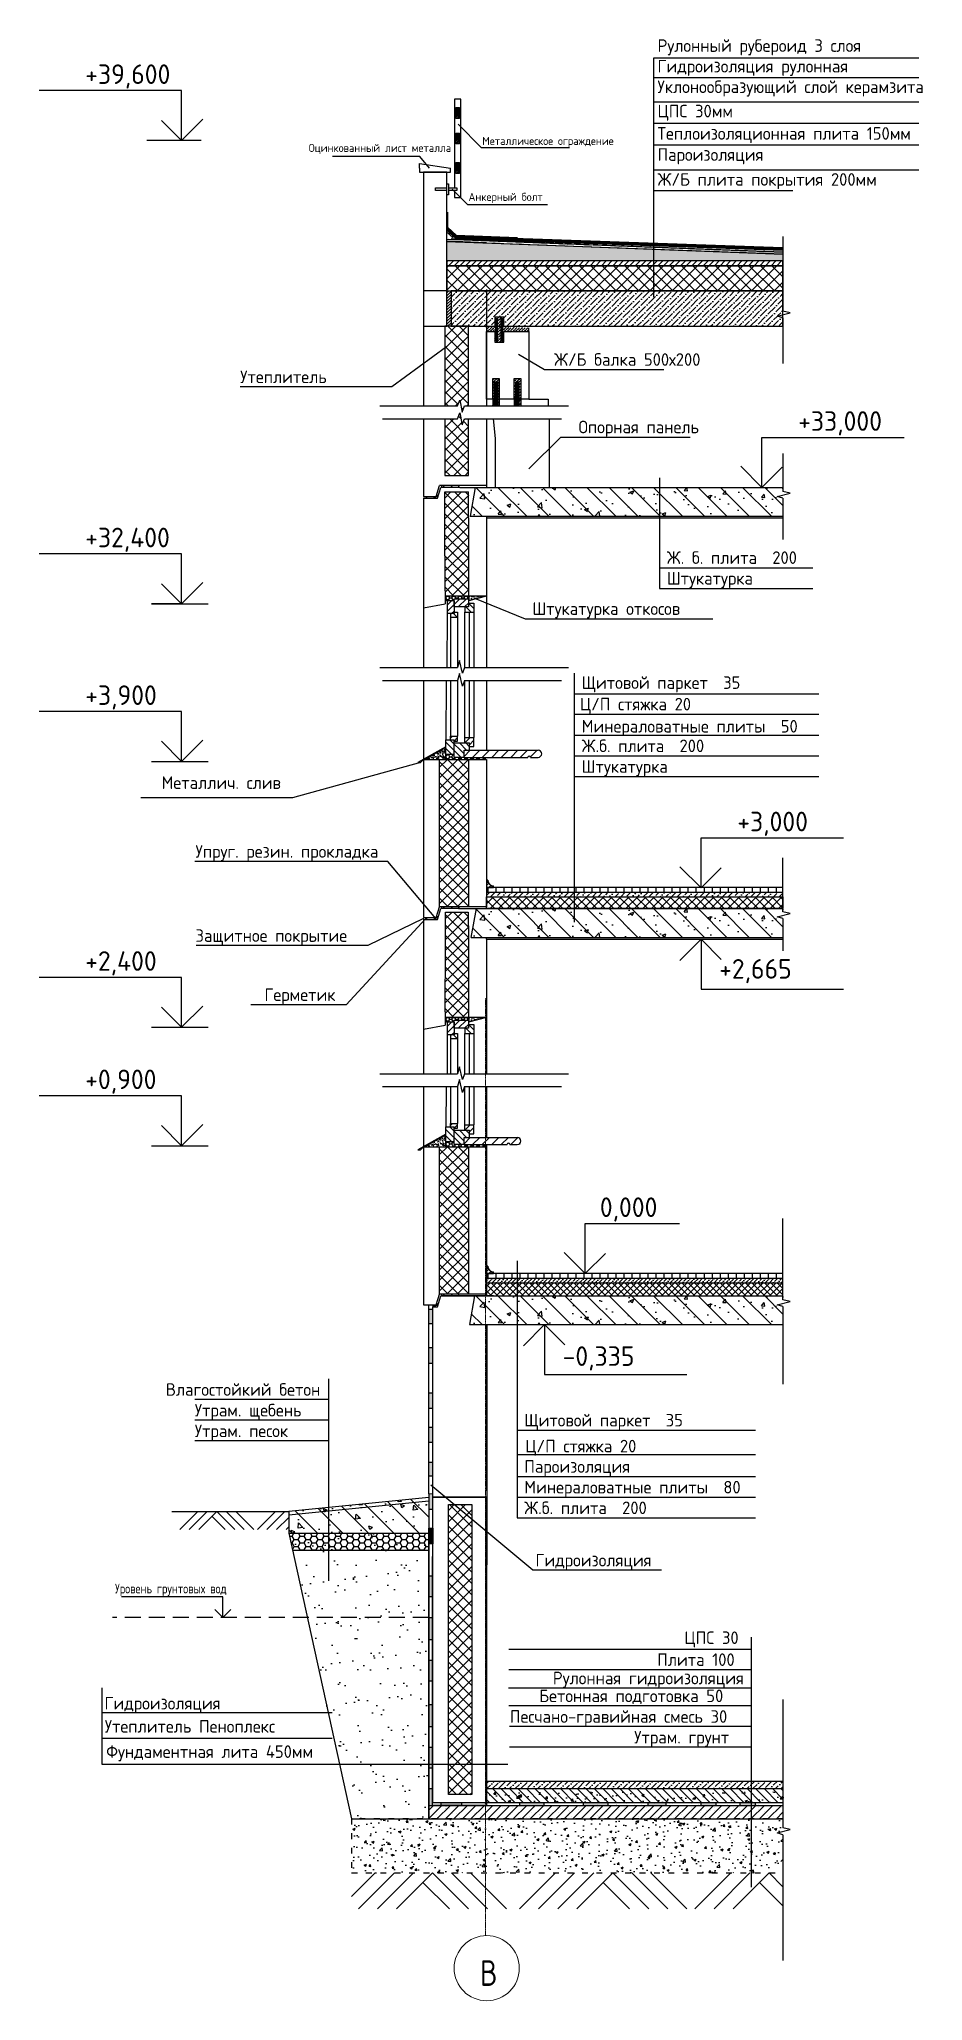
# Model space of a CAD drawing. Header units: inches. Extents: x -2431 to 214825, y 3 to 92804.
# Drawn here: x 187219 to 214825, y 3666 to 64959 of the extents above; entities that cross this region are included whole.
import ezdxf
from ezdxf.enums import TextEntityAlignment as Align

# ---------------------------------------------------------------- set-up
doc = ezdxf.new("R2010")
doc.units = ezdxf.units.IN
doc.header["$MEASUREMENT"] = 0
for name, pattern in [('ACAD_ISO03W100', [30, 12, -18]), ('DASHDOTX2', [50.8, 25.4, -12.7, 0, -12.7]), ('HIDDEN', [0.375, 0.25, -0.125])]:
    doc.linetypes.add(name, pattern=pattern)
for name, color, linetype in [('АРМАТУРА', 134, 'Continuous'), ('БЕТОН_ПОДГОТОВКА', 250, 'Continuous'), ('ВЫНОСКИ_Р_СТ', 130, 'Continuous'), ('ГЕРМЕТИК', 50, 'Continuous'), ('НЕНЕСУЩ_СТЕНЫ', 232, 'Continuous'), ('ОКНА_Р_СТ', 90, 'Continuous'), ('ОТМОСТКА', 100, 'Continuous'), ('ПАРАПЕТ', 50, 'Continuous'), ('ПАРКЕТ', 30, 'Continuous'), ('ПЛИТЫ_ПЕРЕКРЫТИЯ', 10, 'Continuous'), ('ПЛИТЫ_ПОКРЫТИЯ', 144, 'Continuous'), ('ПОВ-ТЬ_ЗЕМЛИ', 250, 'Continuous'), ('ПРОКЛАДКА', 250, 'Continuous'), ('ПРОЁМЫ', 134, 'Continuous'), ('РАЗДЕЛИТ_ЛИНИИ', 60, 'Continuous'), ('РЕБРИСТЫЕ_ПАНЕЛИ', 10, 'Continuous'), ('СТЫКИ_ГОРИЗ', 190, 'Continuous'), ('УПРУГ_РЕЗ_ПРОКЛАДКА', 130, 'Continuous'), ('УТЕПЛИТЕЛЬ', 30, 'Continuous'), ('УТРАМБОВ_ГРУНТ', 210, 'Continuous'), ('Фундамент', 30, 'Continuous'), ('ШТРИХ_БП_А', 250, 'Continuous'), ('ШТРИХ_ОТМОСТ', 100, 'Continuous'), ('ШТРИХ_ПП', 20, 'Continuous'), ('ШТРИХ_УРП', 120, 'Continuous'), ('图框_标题栏属性', 1, 'Continuous')]:
    doc.layers.add(name, color=color, linetype=linetype)
doc.layers.add('фасад', color=7, linetype='Continuous', lineweight=20)
doc.styles.add('Arial', font='arial.ttf', dxfattribs={"height": 250})
doc.styles.add('GOST-2.304_Type-B', font='GOST_Common.ttf')
doc.styles.get("Standard").update_dxf_attribs({"font": 'arial.ttf'})
doc.styles.add('Чертеж250', font='', dxfattribs={"height": 250})
doc.styles.get('Чертеж250').set_extended_font_data('GOST type B')
pattern_1 = [(45, (-169450.48, -347814.54), (66.29126, 243.067956), [312.5, -62.5, 0, -62.5])]
pattern_2 = [(45, (125277.64, 79149.3), (-163.80836, 163.80836), []), (135, (125277.64, 79149.3), (-163.80836, -163.80836), [])]
pattern_3 = [(37.5, (125277.64, 95997.305), (-3.53771, 108.21042), [0, -85.3632, 0, -95.472, 0, -91.26]), (7.5, (125277.64, 95997.3), (99.39066, 158.49172), [0, -46.0512, 0, -76.9392, 0, -29.484]), (327.5, (125208.57, 95997.305), (174.89021, 0.31781), [0, -28.08, 0, -101.088, 0, -131.976]), (317.5, (125208.57, 95997.3), (168.82407, 49.29026), [0, -14.04, 0, -66.2688, 0, -75.816])]
pattern_4 = [(0, (125277.643, 95997.305), (94.77, 54.715485), [63.18, -126.36]), (120, (125277.643, 95997.305), (-94.77, 54.715485), [63.18, -126.36]), (60, (125277.643, 95997.305), (2e-07, 109.43097), [-126.36, 63.18])]
pattern_5 = [(45, (125277.64, 95997.3), (-99.2778, 99.2778), [])]
pattern_6 = [(135, (125277.64, 95997.3), (-99.2778, -99.2778), [])]
pattern_7 = [(45, (125277.64, 95997.3), (-148.9167, 148.9167), [])]
pattern_8 = [(45, (-169450.48, -347814.536), (33.1456304, 121.533978), [156.25, -31.25, 0, -31.25])]

msp = doc.modelspace()

# ---------------------------------------------------------------- texts
at = {"style": 'Чертеж250'}
for s, p in [('+39,600', (188655.86946, 63561.4787)), ('+33,000', (210933.16089, 52722.61373)), ('+32,400', (188655.86946, 49083.4787)), ('+3,900', (188655.86946, 44156.9787)), ('+3,000', (209030.91221, 40208.37362)), ('+2,400', (188655.86946, 35849.9787)), ('+2,665', (208463.4711, 35604.56746)), ('+0,900', (188655.86946, 32151.4787)), ('0,000', (204735.03993, 28156.66328)), ('-0,335', (203573.83345, 23504.14974))]:
    msp.add_text(s, height=612, dxfattribs=at).set_placement(p)
at = {"insert": (200989.05553, 4932.51456), "char_height": 800, "width": 484.8606, "attachment_point": 1, "style": 'Arial'}
msp.add_mtext('{\\fГОСТ тип А|b0|i0|c204|p34;В}', dxfattribs=at)
at = {"layer": 'ВЫНОСКИ_Р_СТ', "color": 0, "style": 'GOST-2.304_Type-B'}
for s, height, p in [('Рулонный рубероид 3 слоя', 393.12, (206536.94708, 64445.61489)), ('Гидроизоляция рулонная', 393.12, (206536.94708, 63802.11489)), ('Уклонообразующий слой керамзита ', 393.12, (206536.94708, 63158.61489)), ('ЦПС 30мм ', 393.12, (206536.94708, 62399.84662)), ('Теплоизоляционная плита 150мм', 393.12, (206536.94708, 61701.43834)), ('Оцинкованный лист металла', 250, (195639.33597, 61362.26732)), ('Металлическое ограждение', 250, (201062.03355, 61580.29356)), ('Пароизоляция', 393.12, (206536.94708, 61040.43834)), ('Ж/Б плита покрытия 200мм', 393.12, (206536.94708, 60263.55834)), ('Анкерный болт', 250, (200632.0297, 59833.45236)), ('Утеплитель', 393.12, (193497.1802, 54095.93065)), ('Ж/Б балка 500х200', 393.12, (203305.18471, 54635.92467)), ('Опорная панель', 393.12, (204069.54439, 52528.46405)), ('Ж. б. плита  200', 393.12, (206827.12266, 48446.04844)), ('Штукатурка', 393.12, (206827.12266, 47800.20844)), ('Штукатурка откосов', 393.12, (202628.11034, 46851.88375)), ('Щитовой паркет  35', 393.12, (204167.33854, 44540.48621)), ('Ц/П стяжка 20', 393.12, (204111.61608, 43868.57088)), ('Минераловатные плиты  50', 393.12, (204167.33854, 43176.77152)), ('Ж.б. плита  200', 393.12, (204167.33854, 42564.80439)), ('Штукатурка', 393.12, (204167.33854, 41918.96439)), ('Металлич. слив', 393.12, (191041.437, 41413.82697)), ('Упруг. резин. прокладка', 393.12, (192102.11991, 39265.08412)), ('Защитное покрытие', 393.12, (192102.11991, 36636.01778)), ('Герметик', 393.12, (194257.33022, 34789.76947)), ('Влагостойкий бетон', 393.12, (191174.69392, 22451.51071)), ('Утрам. щебень', 393.12, (192078.89207, 21805.67071)), ('Утрам. песок', 393.12, (192078.89207, 21159.83071)), ('Щитовой паркет  35', 393.12, (202373.6799, 21493.84624)), ('Ц/П стяжка 20', 393.12, (202403.04385, 20683.80415)), ('Пароизоляция', 393.12, (202373.6799, 20046.14439)), ('Минераловатные плиты  80', 393.12, (202373.6799, 19400.30439)), ('Ж.б. плита  200', 393.12, (202373.6799, 18754.46439)), ('Гидроизоляция', 393.12, (202722.72355, 17119.96439)), ('ЦПС 30', 393.12, (207376.66449, 14695.93993)), ('Плита 100', 393.12, (206527.66449, 14010.43993)), ('Рулонная гидроизоляция', 393.12, (203265.91449, 13435.18993)), ('Гидроизоляция', 393.12, (189258.61514, 12649.42911)), ('Бетонная подготовка 50 ', 393.12, (202842.72683, 12879.01435)), ('Утеплитель Пеноплекс', 393.12, (189266.11708, 11926.42903)), ('Песчано-гравийная смесь 30', 393.12, (201924.22683, 12233.17435)), ('Фундаментная лита 450мм', 393.12, (189310.41449, 11136.68993)), ('Утрам. грунт', 393.12, (205807.72683, 11587.33435))]:
    msp.add_text(s, height=height, dxfattribs=at).set_placement(p, align=Align.BOTTOM_LEFT)
at = {"layer": 'Фундамент', "insert": (189588.30645, 16694.84498), "char_height": 300, "attachment_point": 1}
msp.add_mtext_dynamic_manual_height_columns('{\\fГОСТ тип А|b0|i0|c204|p34;Уровень грунтовых вод}', width=4892.4617506, gutter_width=1, heights=[0], dxfattribs=at)

# ---------------------------------------------------------------- hatches: boundary and pattern name
h = msp.add_hatch(color=256)
h.dxf.hatch_style = 1
h.paths.add_polyline_path([(201628.13334, 58646.34244), (201399.71025, 58654.89622), (201397.31296, 58588.90462), (201625.74544, 58580.60933)])
h.paths.add_polyline_path([(202370.02035, 58619.28175), (202115.80499, 58626.93527), (202115.86631, 58561.2014), (202370.08166, 58553.77947)])
h.paths.add_polyline_path([(203087.82093, 58587.05622), (202820.44103, 58595.25686), (202820.44103, 58528.61154), (203087.82093, 58520.65905)])
h.paths.add_polyline_path([(203739.35076, 58560.84634), (203474.05427, 58570.78093), (203471.66416, 58504.96303), (203739.35076, 58495.24226)])
h.paths.add_polyline_path([(204483.94876, 58532.96329), (204215.63777, 58543.01076), (204215.63777, 58477.94637), (204481.60015, 58468.28822)])
h.paths.add_polyline_path([(205428.43497, 58497.595), (205189.21425, 58506.55313), (205186.89462, 58442.67616), (205428.43497, 58433.90486)])
h.paths.add_polyline_path([(206379.82093, 58464.47999), (206116.22497, 58471.83924), (206116.22497, 58408.92846), (206379.82093, 58401.79189)])
h.paths.add_polyline_path([(207101.32093, 58436.1823), (206875.68977, 58443.39947), (206875.68977, 58381.34926), (207101.32093, 58374.35047)])
h.paths.add_polyline_path([(207771.42869, 58411.68627), (207556.19042, 58417.91668), (207556.19042, 58356.63756), (207769.21317, 58350.67613)])
h.paths.add_polyline_path([(208491.433, 58382.89454), (208203.38202, 58393.68122), (208203.38202, 58333.13545), (208491.433, 58322.67517)])
h.paths.add_polyline_path([(209298.01343, 58352.69043), (209038.15315, 58362.42145), (209038.15315, 58302.82158), (209298.01343, 58293.38501)])
h.paths.add_polyline_path([(209924.47751, 58329.23115), (209708.61171, 58337.3147), (209706.4778, 58278.55204), (209922.35248, 58270.71277)])
h = msp.add_hatch()
h.set_pattern_fill('ANSI36', color=256, scale=500)
h.set_pattern_definition(pattern_8)
h.paths.add_polyline_path([(202516.63124, 55940.62763), (201190.85854, 55988.21836), (201190.85854, 55988.16356), (201190.85854, 55822.02918), (202516.63124, 55822.02918)])
h = msp.add_hatch()
h.set_pattern_fill('ANSI36', color=256, scale=500)
h.set_pattern_definition(pattern_8)
h.paths.add_polyline_path([(201654.43124, 56229.96439), (201694.75124, 56229.96439), (201694.75124, 55970.56723), (201740.47124, 55968.97066), (201740.47124, 56276.96439), (201449.59124, 56276.96439), (201449.59124, 56384.70918), (201449.59124, 55979.12841), (201489.55124, 55977.73298), (201489.55124, 56230.96439), (201529.87124, 56230.96439), (201529.87124, 55976.32497), (201654.43124, 55971.97524)])
h.paths.add_polyline_path([(201654.43124, 55822.02918), (201529.87124, 55822.02918), (201529.87124, 55537.98918), (201489.55124, 55537.98918), (201489.55124, 55822.02918), (201449.59124, 55822.02918), (201449.59124, 55492.26918), (201740.47124, 55492.26918), (201740.47124, 55822.02918), (201694.75124, 55822.02918), (201694.75124, 55537.98918), (201654.43124, 55537.98918)])
h = msp.add_hatch(color=256)
h.dxf.hatch_style = 1
h.paths.add_polyline_path([(201529.87124, 56230.96439), (201489.55124, 56230.96439), (201489.55124, 55977.73298), (201529.87124, 55976.32497)])
h.paths.add_polyline_path([(201529.87124, 55976.04896), (201489.55124, 55977.49631), (201489.55124, 55822.02918), (201529.87124, 55822.02918)])
h.paths.add_polyline_path([(201529.87124, 55822.02918), (201489.55124, 55822.02918), (201489.55124, 55537.98918), (201529.87124, 55537.98918)])
h.paths.add_polyline_path([(201694.75124, 55822.02918), (201654.43124, 55822.02918), (201654.43124, 55537.98918), (201694.75124, 55537.98918)])
h.paths.add_polyline_path([(201694.75124, 55970.13032), (201654.43124, 55971.57768), (201654.43124, 55822.02918), (201694.75124, 55822.02918)])
h.paths.add_polyline_path([(201694.75124, 56229.96439), (201654.43124, 56229.96439), (201654.43124, 55971.97524), (201694.75124, 55970.56723)])
h = msp.add_hatch()
h.set_pattern_fill('ANSI36', color=256, scale=500)
h.set_pattern_definition(pattern_8)
h.paths.add_polyline_path([(201594.31124, 54359.34918), (201389.11124, 54359.34918), (201389.11124, 53708.82918), (201445.99124, 53708.82918), (201445.99124, 54252.06918), (201535.63124, 54252.06918), (201535.63124, 53708.82918), (201594.31124, 53708.82918)])
h.paths.add_polyline_path([(201594.31124, 53708.82918), (201535.63124, 53708.82918), (201535.63124, 53500.18567), (201594.31124, 53500.18567)])
h.paths.add_polyline_path([(201445.99124, 53708.82918), (201389.11124, 53708.82918), (201389.11124, 53500.18567), (201445.99124, 53500.18567)])
h.paths.add_polyline_path([(202115.23124, 53708.82918), (202058.35124, 53708.82918), (202058.35124, 53500.18567), (202115.23124, 53500.18567)])
h.paths.add_polyline_path([(202115.23124, 54252.06918), (202204.87124, 54252.06918), (202204.87124, 53708.82918), (202263.55124, 53708.82918), (202263.55124, 54359.34918), (202058.35124, 54359.34918), (202058.35124, 53708.82918), (202115.23124, 53708.82918)])
h.paths.add_polyline_path([(202263.55124, 53708.82918), (202204.87124, 53708.82918), (202204.87124, 53500.18567), (202263.55124, 53500.18567)])
h = msp.add_hatch(color=256)
h.dxf.hatch_style = 1
h.paths.add_polyline_path([(201535.63124, 54252.06918), (201445.99124, 54252.06918), (201445.99124, 53708.82918), (201535.63124, 53708.82918)])
h.paths.add_polyline_path([(201535.63124, 53708.82918), (201445.99124, 53708.82918), (201445.99124, 53500.18567), (201535.63124, 53500.18567)])
h.paths.add_polyline_path([(202204.87124, 54252.06918), (202115.23124, 54252.06918), (202115.23124, 53708.82918), (202204.87124, 53708.82918)])
h.paths.add_polyline_path([(202204.87124, 53708.82918), (202115.23124, 53708.82918), (202115.23124, 53500.18567), (202204.87124, 53500.18567)])
h = msp.add_hatch(color=256)
h.dxf.hatch_style = 1
h.paths.add_polyline_path([(210457.25854, 50058.03942), (206602.48266, 50058.03942), (206602.48266, 50001.87942), (210457.25854, 50001.87942)])
h.paths.add_polyline_path([(206602.48266, 50058.03942), (201190.85854, 50058.03942), (201190.85854, 50001.87942), (206602.48266, 50001.87942)])
h = msp.add_hatch()
h.set_pattern_fill('ANSI36', color=256, scale=1000)
h.set_pattern_definition(pattern_1)
h.paths.add_polyline_path([(203942.69854, 38302.46439), (201190.85854, 38302.46439), (201190.85854, 38159.96439), (203942.69854, 38159.96439)])
h.paths.add_polyline_path([(210457.25854, 38302.46439), (203942.69854, 38302.46439), (203942.69854, 38159.96439), (210457.25854, 38159.96439)])
h = msp.add_hatch()
h.set_pattern_fill('ANSI37', color=256, scale=1500)
h.set_pattern_definition([(45, (-169450.48, -347814.54), (-132.58252, 132.58252), []), (135, (-169450.48, -347814.54), (-132.58252, -132.58252), [])])
h.paths.add_polyline_path([(203942.69854, 38159.96439), (201190.85854, 38159.96439), (201190.85854, 37791.8812), (203942.69854, 37791.8812)])
h.paths.add_polyline_path([(210457.25854, 38159.96439), (203942.69854, 38159.96439), (203942.69854, 37791.8812), (210457.25854, 37791.8812)])
h = msp.add_hatch(color=256)
h.dxf.hatch_style = 1
h.paths.add_polyline_path([(210457.25854, 36893.3212), (201731.11647, 36893.3212), (201827.40334, 36837.1612), (210457.25854, 36837.1612)])
h.paths.add_polyline_path([(201731.11647, 36893.3212), (201190.85854, 36893.3212), (201190.85854, 36837.1612), (201827.40334, 36837.1612)])
h = msp.add_hatch()
h.set_pattern_fill('ANSI36', color=256, scale=700)
h.set_pattern_definition([(45, (-169450.48, -347814.536), (46.403883, 170.147569), [218.75, -43.75, 0, -43.75])])
h.paths.add_polyline_path([(202149.0399, 26242.46439), (201190.85854, 26242.46439), (201190.85854, 26085.46439), (202149.0399, 26085.46439)])
h.paths.add_polyline_path([(210457.25854, 26242.46439), (202149.0399, 26242.46439), (202149.0399, 26085.46439), (210457.25854, 26085.46439)])
h = msp.add_hatch()
h.set_pattern_fill('ANSI36', color=256, scale=1000)
h.set_pattern_definition(pattern_1)
h.paths.add_polyline_path([(209473.82683, 10527.25629), (201190.85854, 10527.25629), (201190.85854, 10294.0015), (209473.82683, 10294.0015)])
h.paths.add_polyline_path([(210457.25854, 10527.25629), (209473.82683, 10527.25629), (209473.82683, 10294.0015), (210457.25854, 10294.0015)])
h = msp.add_hatch()
h.set_pattern_fill('ANSI31', color=256, scale=1500, angle=90)
h.set_pattern_definition([(135, (-169450.48, -347814.54), (-132.58252, -132.58252), [])])
h.paths.add_polyline_path([(209473.82683, 10294.0015), (201190.85854, 10294.0015), (201190.85854, 9860.97977), (209473.82683, 9860.97977)])
h.paths.add_polyline_path([(210457.25854, 10294.0015), (209473.82683, 10294.0015), (209473.82683, 9860.97977), (210457.25854, 9860.97977)])
h = msp.add_hatch()
h.set_pattern_fill('AR-CONC', color=256, scale=100)
h.set_pattern_definition([(50, (-169450.5, -347814.54), (717.2602, -62.75213), [75, -825]), (355, (-169450.5, -347814.5), (-138.7513, 752.1921), [60, -660]), (100.45144, (-169390.7, -347819.76), (578.50885, 689.44), [63.7402, -701.1421]), (46.1842, (-169450.5, -347614.5), (1067.2413, -165.5193), [112.5, -1237.5]), (96.63564, (-169361.5, -347628.3), (934.662, 974.1186), [95.6103, -1051.7138]), (351.18416, (-169450.5, -347614.5), (934.662, 974.1186), [90, -990]), (21, (-169350.5, -347664.54), (596.90705, -402.6189), [75, -825]), (326, (-169350.5, -347664.5), (243.3153, 725.15), [60, -660]), (71.45144, (-169300.74, -347698.1), (840.2224, 322.53115), [63.7402, -701.1421]), (37.5, (-169450.48, -347814.54), (12.15986, 332.89385), [0, -652, 0, -670, 0, -662.5]), (7.5, (-169450.48, -347814.54), (263.06954, 394.4117), [0, -382, 0, -637, 0, -252.5]), (327.5, (-169673.48, -347814.54), (533.82244, -22.55487), [0, -250, 0, -780, 0, -1035]), (317.5, (-169773.5, -347814.54), (583.18617, 100.105), [0, -325, 0, -518, 0, -735])])
h.paths.add_polyline_path([(209473.82683, 9348.90348), (200629.25854, 9348.90348), (200629.25854, 7664.10348), (209473.82683, 7664.10348)])
h.paths.add_polyline_path([(200629.25854, 9348.90348), (196978.85854, 9348.90348), (196978.85854, 7664.10348), (200629.25854, 7664.10348)])
h.paths.add_polyline_path([(210457.25854, 9348.90348), (209473.82683, 9348.90348), (209473.82683, 7664.10348), (210457.25854, 7664.10348)])
h = msp.add_hatch()
h.set_pattern_fill('ANSI31', color=256, scale=1500)
h.set_pattern_definition([(45, (-169450.48, -347814.54), (-132.58252, 132.58252), [])])
h.paths.add_polyline_path([(209473.82683, 9769.25265), (200629.25854, 9769.25265), (200629.25854, 9348.90348), (209473.82683, 9348.90348)])
h.paths.add_polyline_path([(200629.25854, 9769.25265), (199389.86532, 9769.25265), (199389.86532, 9348.90348), (199506.05854, 9348.90348), (200629.25854, 9348.90348)])
h.paths.add_polyline_path([(210457.25854, 9769.25265), (209473.82683, 9769.25265), (209473.82683, 9348.90348), (210457.25854, 9348.90348)])
at = {"layer": 'ОКНА_Р_СТ'}
h = msp.add_hatch(dxfattribs=at)
h.set_pattern_fill('HONEY', color=0, scale=505.44, style=0)
h.set_pattern_definition([(0, (125277.643, 92314.023), (94.77, 54.715485), [63.18, -126.36]), (120, (125277.643, 92314.023), (-94.77, 54.715485), [63.18, -126.36]), (60, (125277.643, 92314.023), (2e-07, 109.43097), [-126.36, 63.18])])
h.paths.add_polyline_path([(199899.17854, 47558.91942), (199899.17854, 47407.28742), (199966.57054, 47407.28742), (200179.97854, 47407.28742), (200179.97854, 47474.67942), (200629.25854, 47474.67942), (200629.25854, 47558.91942)])
h = msp.add_hatch(dxfattribs=at)
h.set_pattern_fill('ANSI31', color=0, scale=1123.2, style=0)
h.set_pattern_definition([(45, (125277.64, 92314.02), (-99.2778, 99.2778), [])])
h.paths.add_polyline_path([(200179.97854, 47407.28742), (199966.57054, 47407.28742), (199966.57054, 47014.16742), (200179.97854, 47014.16742)])
h.paths.add_polyline_path([(200179.97854, 47474.67942), (200179.97854, 47221.95942), (200629.25854, 47221.95942), (200629.25854, 47474.67942)])
h = msp.add_hatch(dxfattribs=at)
h.set_pattern_fill('ANSI31', color=0, scale=1123.2, angle=90, style=0)
h.set_pattern_definition([(135, (125277.64, 92314.02), (-99.2778, -99.2778), [])])
h.paths.add_polyline_path([(200292.29854, 47056.7094), (200179.97854, 47056.7094), (200179.97854, 47014.16742), (200067.65854, 47014.16742), (200067.65854, 46901.84742), (200292.29854, 46901.84742)])
h.paths.add_polyline_path([(200629.25854, 47221.95942), (200516.93854, 47221.95942), (200516.93854, 47053.47942), (200797.73854, 47053.47942), (200797.73854, 47334.27942), (200629.25854, 47334.27942)])
h = msp.add_hatch(dxfattribs=at)
h.set_pattern_fill('AR-SAND', color=0, scale=56.16, style=0)
h.set_pattern_definition([(37.5, (125277.64, 92314.02), (-3.53771, 108.21042), [0, -85.3632, 0, -95.472, 0, -91.26]), (7.5, (125277.64, 92314.02), (99.39066, 158.49172), [0, -46.0512, 0, -76.9392, 0, -29.484]), (327.5, (125208.57, 92314.02), (174.89021, 0.31781), [0, -28.08, 0, -101.088, 0, -131.976]), (317.5, (125208.57, 92314.02), (168.82407, 49.29026), [0, -14.04, 0, -66.2688, 0, -75.816])])
h.paths.add_polyline_path([(201190.85854, 47558.91942), (200629.25854, 47558.91942), (200629.25854, 47408.43916)])
h = msp.add_hatch(dxfattribs=at)
h.set_pattern_fill('ANSI31', color=0, scale=1123.2, angle=90, style=0)
h.set_pattern_definition(pattern_6)
h.paths.add_polyline_path([(200179.97854, 42902.4412), (200179.97854, 43070.9212), (199927.25854, 43070.9212), (199927.25854, 42621.6412), (200179.97854, 42621.6412)])
h.paths.add_polyline_path([(200491.6936, 42743.92426), (200660.1736, 42743.92426), (200660.1736, 42968.56426), (200179.97854, 42968.56426), (200179.97854, 42902.4412), (200179.97854, 42519.28426), (200491.6936, 42519.28426)])
h = msp.add_hatch(dxfattribs=at)
h.set_pattern_fill('ANSI31', color=0, scale=1123.2, angle=90, style=0)
h.set_pattern_definition(pattern_6)
h.paths.add_polyline_path([(200179.97854, 42902.4412), (200179.97854, 43070.9212), (199927.25854, 43070.9212), (199927.25854, 42621.6412), (200179.97854, 42621.6412)])
h.paths.add_polyline_path([(200491.6936, 42743.92426), (200660.1736, 42743.92426), (200660.1736, 42968.56426), (200179.97854, 42968.56426), (200179.97854, 42902.4412), (200179.97854, 42519.28426), (200491.6936, 42519.28426)])
h = msp.add_hatch(dxfattribs=at)
h.set_pattern_fill('ANSI31', color=0, scale=1123.2, style=0)
h.set_pattern_definition(pattern_5)
h.paths.add_polyline_path([(200660.1736, 42968.56426), (200660.1736, 42856.24426), (200797.73854, 42856.24426), (200797.73854, 43137.04426), (200516.93854, 43137.04426), (200516.93854, 42968.56426)])
h.paths.add_polyline_path([(200179.97854, 43070.9212), (200179.97854, 43028.37923), (200292.29854, 43028.37923), (200292.29854, 43183.2412), (200067.65854, 43183.2412), (200067.65854, 43070.9212)])
h = msp.add_hatch(dxfattribs=at)
h.set_pattern_fill('ANSI31', color=0, scale=1123.2, style=0)
h.set_pattern_definition(pattern_5)
h.paths.add_polyline_path([(200660.1736, 42968.56426), (200660.1736, 42856.24426), (200797.73854, 42856.24426), (200797.73854, 43137.04426), (200516.93854, 43137.04426), (200516.93854, 42968.56426)])
h.paths.add_polyline_path([(200179.97854, 43070.9212), (200179.97854, 43028.37923), (200292.29854, 43028.37923), (200292.29854, 43183.2412), (200067.65854, 43183.2412), (200067.65854, 43070.9212)])
h = msp.add_hatch(dxfattribs=at)
h.set_pattern_fill('AR-SAND', color=0, scale=56.16, style=0)
h.set_pattern_definition(pattern_3)
h.paths.add_polyline_path([(199927.25854, 42621.6412), (199927.25854, 42858.46109), (199225.25854, 42453.1612), (199927.25854, 42453.1612)])
h = msp.add_hatch(dxfattribs=at)
h.set_pattern_fill('AR-SAND', color=0, scale=56.16, style=0)
h.set_pattern_definition(pattern_3)
h.paths.add_polyline_path([(199927.25854, 42621.6412), (199927.25854, 42858.46109), (199225.25854, 42453.1612), (199927.25854, 42453.1612)])
h = msp.add_hatch(dxfattribs=at)
h.set_pattern_fill('HONEY', color=0, scale=505.44, style=0)
h.set_pattern_definition(pattern_4)
h.paths.add_polyline_path([(200179.97854, 42621.6412), (199927.25854, 42621.6412), (199927.25854, 42453.1612), (201190.85854, 42453.1612), (201190.85854, 42519.28426), (200491.6936, 42519.28426), (200179.97854, 42519.28426)])
h = msp.add_hatch(dxfattribs=at)
h.set_pattern_fill('HONEY', color=0, scale=505.44, style=0)
h.set_pattern_definition(pattern_4)
h.paths.add_polyline_path([(200179.97854, 42621.6412), (199927.25854, 42621.6412), (199927.25854, 42453.1612), (201190.85854, 42453.1612), (201190.85854, 42519.28426), (200491.6936, 42519.28426), (200179.97854, 42519.28426)])
h = msp.add_hatch(dxfattribs=at)
h.set_pattern_fill('ANSI31', color=0, scale=1684.8, style=0)
h.set_pattern_definition(pattern_7)
h.paths.add_polyline_path([(202487.52009, 42519.28426, -1), (202571.76009, 42519.28426), (202806.0058, 42519.28426, 1), (202806.0058, 42743.92426), (200491.6936, 42743.92426), (200491.6936, 42519.28426)])
h = msp.add_hatch(dxfattribs=at)
h.set_pattern_fill('ANSI31', color=0, scale=1684.8, style=0)
h.set_pattern_definition(pattern_7)
h.paths.add_polyline_path([(202487.52009, 42519.28426, -1), (202571.76009, 42519.28426), (202806.0058, 42519.28426, 1), (202806.0058, 42743.92426), (200491.6936, 42743.92426), (200491.6936, 42519.28426)])
h = msp.add_hatch(dxfattribs=at)
h.set_pattern_fill('HONEY', color=0, scale=505.44, style=0)
h.set_pattern_definition([(0, (125277.643, 79149.305), (94.77, 54.715485), [63.18, -126.36]), (120, (125277.643, 79149.305), (-94.77, 54.715485), [63.18, -126.36]), (60, (125277.643, 79149.305), (2e-07, 109.43097), [-126.36, 63.18])])
h.paths.add_polyline_path([(199899.17854, 34394.2012), (199899.17854, 34242.5692), (199966.57054, 34242.5692), (200179.97854, 34242.5692), (200179.97854, 34309.9612), (200629.25854, 34309.9612), (200629.25854, 34394.2012)])
h = msp.add_hatch(dxfattribs=at)
h.set_pattern_fill('AR-SAND', color=0, scale=56.16, style=0)
h.set_pattern_definition([(37.5, (125277.64, 79149.305), (-3.53771, 108.21042), [0, -85.3632, 0, -95.472, 0, -91.26]), (7.5, (125277.64, 79149.3), (99.39066, 158.49172), [0, -46.0512, 0, -76.9392, 0, -29.484]), (327.5, (125208.57, 79149.305), (174.89021, 0.31781), [0, -28.08, 0, -101.088, 0, -131.976]), (317.5, (125208.57, 79149.3), (168.82407, 49.29026), [0, -14.04, 0, -66.2688, 0, -75.816])])
h.paths.add_polyline_path([(201190.85854, 34394.2012), (200629.25854, 34394.2012), (200629.25854, 34243.72093)])
h = msp.add_hatch(dxfattribs=at)
h.set_pattern_fill('ANSI31', color=0, scale=1123.2, style=0)
h.set_pattern_definition([(45, (125277.64, 79149.3), (-99.2778, 99.2778), [])])
h.paths.add_polyline_path([(200179.97854, 34242.5692), (199966.57054, 34242.5692), (199966.57054, 33849.4492), (200179.97854, 33849.4492)])
h.paths.add_polyline_path([(200179.97854, 34309.9612), (200179.97854, 34057.2412), (200629.25854, 34057.2412), (200629.25854, 34309.9612)])
h = msp.add_hatch(dxfattribs=at)
h.set_pattern_fill('ANSI31', color=0, scale=1123.2, angle=90, style=0)
h.set_pattern_definition([(135, (125277.64, 79149.3), (-99.2778, -99.2778), [])])
h.paths.add_polyline_path([(200292.29854, 33891.99117), (200179.97854, 33891.99117), (200179.97854, 33849.4492), (200067.65854, 33849.4492), (200067.65854, 33737.1292), (200292.29854, 33737.1292)])
h.paths.add_polyline_path([(200629.25854, 34057.2412), (200516.93854, 34057.2412), (200516.93854, 33888.7612), (200797.73854, 33888.7612), (200797.73854, 34169.5612), (200629.25854, 34169.5612)])
h = msp.add_hatch(dxfattribs=at)
h.set_pattern_fill('AR-SAND', color=0, scale=56.16, style=0)
h.set_pattern_definition([(37.5, (125277.64, 83896.89), (-3.53771, 108.21042), [0, -85.3632, 0, -95.472, 0, -91.26]), (7.5, (125277.64, 83896.89), (99.39066, 158.49172), [0, -46.0512, 0, -76.9392, 0, -29.484]), (327.5, (125208.57, 83896.89), (174.89021, 0.31781), [0, -28.08, 0, -101.088, 0, -131.976]), (317.5, (125208.57, 83896.89), (168.82407, 49.29026), [0, -14.04, 0, -66.2688, 0, -75.816])])
h.paths.add_polyline_path([(199927.25854, 30521.22348), (199927.25854, 30758.04337), (199225.25854, 30352.74348), (199927.25854, 30352.74348)])
h = msp.add_hatch(dxfattribs=at)
h.set_pattern_fill('ANSI31', color=0, scale=1123.2, angle=90, style=0)
h.set_pattern_definition([(135, (125277.64, 83896.89), (-99.2778, -99.2778), [])])
h.paths.add_polyline_path([(200179.97854, 30802.02348), (200179.97854, 30970.50348), (199927.25854, 30970.50348), (199927.25854, 30521.22348), (200179.97854, 30521.22348)])
h.paths.add_polyline_path([(200491.6936, 30643.50653), (200660.1736, 30643.50653), (200660.1736, 30868.14653), (200179.97854, 30868.14653), (200179.97854, 30802.02348), (200179.97854, 30418.86653), (200491.6936, 30418.86653)])
h = msp.add_hatch(dxfattribs=at)
h.set_pattern_fill('ANSI31', color=0, scale=1123.2, style=0)
h.set_pattern_definition([(45, (125277.64, 83896.89), (-99.2778, 99.2778), [])])
h.paths.add_polyline_path([(200660.1736, 30868.14653), (200660.1736, 30755.82653), (200797.73854, 30755.82653), (200797.73854, 31036.62653), (200516.93854, 31036.62653), (200516.93854, 30868.14653)])
h.paths.add_polyline_path([(200179.97854, 30970.50348), (200179.97854, 30927.9615), (200292.29854, 30927.9615), (200292.29854, 31082.82348), (200067.65854, 31082.82348), (200067.65854, 30970.50348)])
h = msp.add_hatch(dxfattribs=at)
h.set_pattern_fill('HONEY', color=0, scale=505.44, style=0)
h.set_pattern_definition([(0, (125277.643, 83896.887), (94.77, 54.715485), [63.18, -126.36]), (120, (125277.643, 83896.887), (-94.77, 54.715485), [63.18, -126.36]), (60, (125277.643, 83896.887), (2e-07, 109.43097), [-126.36, 63.18])])
h.paths.add_polyline_path([(201190.85854, 30352.74348), (201190.85854, 30418.86653), (200491.6936, 30418.86653), (200179.97854, 30418.86653), (200179.97854, 30521.22348), (199927.25854, 30521.22348), (199927.25854, 30352.74348)])
h = msp.add_hatch(dxfattribs=at)
h.set_pattern_fill('ANSI31', color=0, scale=1684.8, style=0)
h.set_pattern_definition([(45, (125277.64, 83896.89), (-148.9167, 148.9167), [])])
edge = h.paths.add_edge_path()
edge.add_arc((202263.29858, 92928.06188), 62509.59749, 269.7944799787, 270.2055200213, ccw=False)
edge.add_line((202039.07707, 30418.86653), (202156.19992, 30418.86653))
edge.add_arc((202156.19992, 30531.18653), 112.32, 270, 450)
edge.add_line((202156.19992, 30643.50653), (200491.6936, 30643.50653))
edge.add_line((200491.6936, 30643.50653), (200491.6936, 30418.86653))
edge.add_line((200491.6936, 30418.86653), (202487.52009, 30418.86653))
at = {"layer": 'ПАРКЕТ'}
h = msp.add_hatch(dxfattribs=at)
h.set_pattern_fill('ANSI32', color=0, scale=393.12, style=0)
h.set_pattern_definition([(45, (125277.64, 96101.62), (-104.24168, 104.24168), []), (45, (125347.14, 96101.62), (-104.24168, 104.24168), [])])
h.paths.add_polyline_path([(201235.78654, 38682.44143), (201190.85854, 38682.44143), (201190.85854, 38457.80143), (201415.49854, 38457.80143), (201415.49854, 38502.72943, -0.4142135624)])
h = msp.add_hatch(dxfattribs=at)
h.set_pattern_fill('ANSI32', color=0, scale=393.12, style=0)
h.set_pattern_definition([(45, (125277.64, 84039.68), (-104.24168, 104.24168), []), (45, (125347.14, 84039.68), (-104.24168, 104.24168), [])])
h.paths.add_polyline_path([(201235.78654, 26620.49966), (201190.85854, 26620.49966), (201190.85854, 26395.85966), (201415.49854, 26395.85966), (201415.49854, 26440.78766, -0.4142135624)])
at = {"layer": 'ПРОКЛАДКА'}
h = msp.add_hatch(dxfattribs=at)
h.set_pattern_fill('ANSI31', color=0, scale=1404, style=0)
h.set_pattern_definition([(45, (125277.64, 92314.02), (-124.09724, 124.09724), [])])
h.paths.add_polyline_path([(200330.26611, 50956.59942), (200330.26611, 51012.75942), (199796.74611, 51012.75942), (199796.74611, 50956.59942)])
h = msp.add_hatch(dxfattribs=at)
h.set_pattern_fill('ANSI31', color=0, scale=1404, style=0)
h.set_pattern_definition([(45, (125277.64, 79149.3), (-124.09724, 124.09724), [])])
h.paths.add_polyline_path([(200330.26611, 37791.8812), (200330.26611, 37848.0412), (199796.74611, 37848.0412), (199796.74611, 37791.8812)])
h = msp.add_hatch(dxfattribs=at)
h.set_pattern_fill('ANSI31', color=0, scale=1404, style=0)
h.set_pattern_definition([(45, (125277.64, 67048.89), (-124.09724, 124.09724), [])])
h.paths.add_polyline_path([(200330.26611, 25691.46348), (200330.26611, 25747.62348), (199796.74611, 25747.62348), (199796.74611, 25691.46348)])
at = {"layer": 'УТЕПЛИТЕЛЬ'}
h = msp.add_hatch(dxfattribs=at)
h.set_pattern_fill('ANSI37', color=0, scale=1853.28, style=0)
h.set_pattern_definition([(45, (125277.64, 92314.02), (-163.80836, 163.80836), []), (135, (125277.64, 92314.02), (-163.80836, -163.80836), [])])
h.paths.add_polyline_path([(199895.10501, 48120.51942), (199899.17854, 47727.39942), (199899.17854, 47558.91942), (200629.25854, 47558.91942), (200629.25854, 50001.87942), (200638.01992, 50810.89688), (199901.01992, 50816.03191), (199895.10501, 49885.31628)])
h = msp.add_hatch(dxfattribs=at)
h.set_pattern_fill('ANSI37', color=0, scale=1853.28, style=0)
h.set_pattern_definition(pattern_2)
h.paths.add_polyline_path([(199732.90155, 39080.72614), (199727.86348, 38858.9212), (199727.86348, 37848.0412), (200629.25854, 37848.0412), (200629.25854, 42453.1612), (199727.86348, 42453.1612), (199727.86348, 41944.88614), (199732.90155, 41723.0812)])
h = msp.add_hatch(dxfattribs=at)
h.set_pattern_fill('ANSI37', color=0, scale=1853.28, style=0)
h.set_pattern_definition(pattern_2)
h.paths.add_polyline_path([(199899.17854, 34394.2012), (200629.25854, 34394.2012), (200629.25854, 36837.1612), (200631.51992, 37685.96439), (199905.01992, 37685.96439), (199900.77372, 36720.59806), (199900.77372, 34955.8012), (199899.17854, 34562.6812)])
h = msp.add_hatch(dxfattribs=at)
h.set_pattern_fill('ANSI37', color=0, scale=1853.28, style=0)
h.set_pattern_definition([(45, (125277.64, 67048.89), (-163.80836, 163.80836), []), (135, (125277.64, 67048.89), (-163.80836, -163.80836), [])])
h.paths.add_polyline_path([(199723.79455, 26980.30842), (199727.86348, 26758.50348), (199727.86348, 25747.62348), (200629.25854, 25747.62348), (200629.25854, 30352.74348), (199727.86348, 30352.74348), (199727.86348, 29844.46842), (199723.79455, 29622.66348)])
h = msp.add_hatch(dxfattribs=at)
h.set_pattern_fill('ANSI37', color=0, scale=1123.2, style=0)
h.set_pattern_definition([(45, (125277.64, 83896.89), (-99.2778, 99.2778), []), (135, (125277.64, 83896.89), (-99.2778, -99.2778), [])])
h.paths.add_polyline_path([(210457.25854, 26087.46439), (201190.85854, 26087.46439), (201190.85854, 25691.46348), (210457.25854, 25691.46348)])
at = {"layer": 'Фундамент'}
h = msp.add_hatch(dxfattribs=at)
h.set_pattern_fill('ANSI31', color=256, scale=300)
h.paths.add_polyline_path([(200354.9307, 62822.34295), (200238.58405, 62822.34295), (200238.58405, 62483.19748), (200354.9307, 62483.19748)])
h.paths.add_polyline_path([(200354.9307, 62026.38041), (200238.58405, 62026.38041), (200238.58405, 61687.23495), (200354.9307, 61687.23495)])
h.paths.add_polyline_path([(200354.9307, 61107.85084), (200238.58405, 61107.85084), (200238.58405, 60768.70537), (200354.9307, 60768.70537)])
h = msp.add_hatch(dxfattribs=at)
h.set_pattern_fill('GRAVEL', color=256, scale=500)
h.set_pattern_definition([(228.012788, (360, 500), (-4000, -4500), [67.268, -6659.544]), (184.969741, (315, 450), (6000, 500), [115.434, -11427.9624]), (132.510447, (200, 440), (5000, -5500), [81.394, -8058.0163]), (267.273689, (5, 315), (500, 10000), [105.119, -10406.779]), (292.833654, (0, 210), (-2500, 6000), [103.0775, -10204.6866]), (357.273689, (40, 115), (-10000, 500), [105.119, -10406.779]), (37.69424, (145, 110), (-6500, -5000), [139.0145, -13762.4243]), (72.255328, (255, 195), (3500, 11000), [131.244, -12993.1607]), (121.429566, (295, 320), (-4000, 6500), [105.475, -10442.0366]), (175.236358, (240, 410), (5500, -500), [120.416, -5900.3813]), (222.397438, (120, 420), (-6000, -5500), [155.724, -15416.6875]), (138.814075, (500, 310), (-3500, 3000), [53.1505, -5261.9224]), (171.469234, (460, 345), (6500, -1000), [101.1185, -10010.7557]), (225, (360, 360), (-6e-14, -500), [70.7105, -636.3963]), (203.19859, (325, 420), (2500, 1000), [38.079, -3769.8076]), (291.80141, (290, 405), (-500, 1500), [53.8515, -2638.7309]), (30.963757, (310, 355), (1500, 1000), [87.4645, -2828.0114]), (161.56505, (385, 400), (1000, -500), [63.2455, -1517.8933]), (16.38954, (0, 405), (5000, 1500), [88.6, -8771.4226]), (70.346176, (85, 430), (-2000, -5500), [74.3305, -7358.7039]), (293.19859, (385, 500), (-1000, 2500), [76.1575, -3731.729]), (343.61046, (415, 430), (-5000, 1500), [88.6, -8771.4226]), (339.443955, (0, 95), (-2500, 1000), [85.44, -4186.5619]), (294.77514, (80, 65), (-2500, 5500), [71.589, -7087.3215]), (66.80141, (390, 0), (1000, 2500), [76.1575, -3731.729]), (17.354025, (420, 70), (-6500, -2000), [83.8155, -8297.7118]), (69.443955, (145, 0), (-1000, -2500), [42.72, -4229.2819]), (101.30993, (360, 0), (-500, 2000), [25.495, -2524.0148]), (165.963757, (355, 25), (1500, -500), [103.0775, -1958.4753]), (186.009006, (255, 50), (5000, 500), [95.525, -9456.9616]), (303.69007, (310, 310), (-500, 1000), [72.111, -1730.6646]), (353.157227, (350, 250), (8500, -1000), [125.897, -12463.7813]), (60.945396, (475, 235), (-2000, -3500), [51.478, -5096.3371]), (90, (500, 280), (-500, 500), [30, -470]), (120.256437, (245, 65), (2000, -3500), [69.462, -6876.76]), (48.012788, (210, 125), (4000, 4500), [134.536, -6592.276]), (0, (300, 225), (500, 500), [130, -370]), (325.304846, (430, 225), (5000, -3500), [79.057, -7826.6372]), (254.054604, (495, 180), (-500, -2000), [72.801, -3567.254]), (207.645975, (475, 110), (-9500, -5000), [118.5325, -11734.7371]), (175.426079, (370, 55), (-6500, 500), [125.3995, -12414.5367])])
h.paths.add_polyline_path([(206422.80708, 58395.21269), (201190.85854, 58597.62717), (199954.23631, 58647.80293), (199954.23631, 58031.7568), (206422.80708, 58031.7568)])
h.paths.add_polyline_path([(206422.80708, 58395.21269), (206422.80708, 58031.7568), (210457.25854, 58031.7568), (210457.25854, 58239.12717)])
h = msp.add_hatch(dxfattribs=at)
h.set_pattern_fill('ANSI31', color=256, scale=1000)
h.paths.add_polyline_path([(206422.80708, 58031.7568), (199954.23631, 58031.7568), (199954.23631, 57881.57084), (206422.80708, 57881.57084)])
h.paths.add_polyline_path([(210457.25854, 58031.7568), (206422.80708, 58031.7568), (206422.80708, 57881.57084), (210457.25854, 57881.57084)])
h = msp.add_hatch(dxfattribs=at)
h.set_pattern_fill('ANSI37', color=256, scale=2000)
h.paths.add_polyline_path([(206422.80708, 57881.57084), (199954.23631, 57881.57084), (199954.23631, 57093.12507), (206422.80708, 57093.12507)])
h.paths.add_polyline_path([(210457.25854, 57881.57084), (206422.80708, 57881.57084), (206422.80708, 57093.12507), (210457.25854, 57093.12507)])
h = msp.add_hatch(dxfattribs=at)
h.set_pattern_fill('ANSI31', color=256, scale=500)
h.paths.add_polyline_path([(200086.00426, 57093.12507), (199954.23631, 57093.12507), (199954.23631, 55988.16356), (200086.00426, 55988.16356)])
h = msp.add_hatch(dxfattribs=at)
h.set_pattern_fill('ANSI36', color=256, scale=1000)
h.paths.add_polyline_path([(201190.85854, 57093.12507), (200086.00426, 57093.12507), (200086.00426, 55988.16356), (201190.85854, 55988.16356), (201190.85854, 56765.07705)])
h.paths.add_polyline_path([(206422.80708, 57093.12507), (201190.85854, 57093.12507), (201190.85854, 55988.21836), (201192.38522, 55988.16356), (201449.59124, 55988.16356), (201449.59124, 56276.96439), (201740.47124, 56276.96439), (201740.47124, 55988.16356), (206422.80708, 55988.16356)])
h.paths.add_polyline_path([(210457.25854, 57093.12507), (206422.80708, 57093.12507), (206422.80708, 55988.16356), (210457.25854, 55988.16356), (210457.25854, 56254.58165), (210277.71641, 56310.43414), (210457.25854, 56356.42608)])
h = msp.add_hatch(dxfattribs=at)
h.set_pattern_fill('ANSI37', color=256, scale=2000)
h.paths.add_polyline_path([(200504.53819, 53500.18567), (200636.20379, 53500.18567), (200636.20379, 55988.16356), (199895.13475, 55988.16356), (199895.13475, 53500.18567), (200292.29854, 53500.18567), (200361.30181, 53684.59851), (200435.58729, 53306.87627)])
h.paths.add_polyline_path([(200636.20379, 53099.2216), (200504.53819, 53099.2216), (200435.58729, 52905.9122), (200361.30181, 53283.63443), (200292.29854, 53099.2216), (199895.13475, 53099.2216), (199895.13475, 51322.93567), (200636.20379, 51322.93567)])
h = msp.add_hatch(dxfattribs=at)
h.set_pattern_fill('ANSI31', color=256, scale=2000, angle=45)
h.set_pattern_definition([(90, (0, 12061.94), (-250, 0), [])])
h.paths.add_polyline_path([(202149.0399, 38457.80143), (201190.85854, 38457.80143), (201190.85854, 38304.40616), (202149.0399, 38304.40616)])
h.paths.add_polyline_path([(210457.25854, 38457.80143), (202149.0399, 38457.80143), (202149.0399, 38304.40616), (210457.25854, 38304.40616)])
h = msp.add_hatch(dxfattribs=at)
h.set_pattern_fill('ANSI31', color=256, scale=2000, angle=45)
h.paths.add_polyline_path([(202149.0399, 26395.85966), (201190.85854, 26395.85966), (201190.85854, 26242.46439), (202149.0399, 26242.46439)])
h.paths.add_polyline_path([(210457.25854, 26395.85966), (202149.0399, 26395.85966), (202149.0399, 26242.46439), (210457.25854, 26242.46439)])
h = msp.add_hatch(color=256, dxfattribs=at)
h.dxf.hatch_style = 1
h.paths.add_polyline_path([(199506.05854, 25273.31888), (199389.86532, 25273.4046), (199389.86532, 24826.49648), (199506.05854, 24826.41076)])
h.paths.add_polyline_path([(199506.05854, 24077.64858), (199389.86532, 24077.64858), (199389.86532, 23585.29607), (199506.05854, 23585.29607)])
h.paths.add_polyline_path([(199506.05854, 22658.51514), (199389.86532, 22658.51514), (199389.86532, 22185.47057), (199506.05854, 22185.47057)])
h.paths.add_polyline_path([(199506.05854, 21585.21247), (199389.86532, 21585.29818), (199389.86532, 21121.90771), (199506.05854, 21121.822)])
h.paths.add_polyline_path([(199506.05854, 20494.39966), (199389.86532, 20494.39966), (199389.86532, 20069.62506), (199506.05854, 20069.53934)])
h.paths.add_polyline_path([(199506.05854, 19401.54348), (199506.24835, 19499.82097), (199389.86532, 19501.35744), (199389.86532, 19026.27489), (199506.05854, 19026.27489)])
h.paths.add_polyline_path([(199506.05854, 16945.11251), (199389.86532, 16945.11251), (199389.86532, 16298.10218), (199506.05854, 16298.10218)])
h.paths.add_polyline_path([(199506.05854, 15643.15582), (199389.86532, 15643.15582), (199389.86532, 14958.13283), (199506.05854, 14958.13283)])
h.paths.add_polyline_path([(199506.05854, 14309.92486), (199389.86532, 14309.92486), (199389.86532, 13662.91452), (199506.05854, 13662.91452)])
h.paths.add_polyline_path([(199506.05854, 12920.42348), (199389.86532, 12920.42348), (199389.86532, 12235.40048), (199506.05854, 12235.40048)])
h.paths.add_polyline_path([(199506.05854, 11587.19251), (199389.86532, 11587.19251), (199389.86532, 11048.46439), (199506.05854, 11048.46439)])
h.paths.add_polyline_path([(199506.05854, 11048.46439), (199389.86532, 11048.46439), (199389.86532, 10940.18218), (199506.05854, 10940.18218)])
h.paths.add_polyline_path([(199506.05854, 10303.1147), (199389.86532, 10303.1147), (199389.86532, 9769.25265), (199506.05854, 9769.25265), (199506.12621, 9860.97977), (199506.05854, 9860.97977)])
h.paths.add_polyline_path([(200414.83302, 9860.97977), (199762.04143, 9860.97977), (199762.04143, 9769.25265), (200414.83302, 9769.25265)])
h.paths.add_polyline_path([(202989.57048, 9860.97977), (202221.61571, 9860.97977), (202221.61571, 9769.25265), (202989.57048, 9769.25265)])
h.paths.add_polyline_path([(204981.65854, 9860.97977), (204212.93112, 9860.97977), (204212.93112, 9769.25265), (204981.65854, 9769.25265)])
h.paths.add_polyline_path([(206798.33117, 9860.97977), (206232.26598, 9860.97977), (206232.26598, 9769.25265), (206798.33117, 9769.25265)])
h.paths.add_polyline_path([(208358.15435, 9860.97977), (207886.43376, 9860.97977), (207886.43376, 9769.25265), (208358.15435, 9769.25265)])
h.paths.add_polyline_path([(209473.82683, 9860.97977), (209112.90753, 9860.97977), (209112.90753, 9769.25265), (209473.82683, 9769.25265)])
h.paths.add_polyline_path([(209590.91833, 9860.97977), (209473.82683, 9860.97977), (209473.82683, 9769.25265), (209590.91833, 9769.25265)])
h = msp.add_hatch(dxfattribs=at)
h.set_pattern_fill('ANSI37', color=256, scale=2000)
h.paths.add_polyline_path([(200732.34537, 19168.7573), (200002.18251, 19168.7573), (200002.18251, 11048.46439), (200732.34537, 11048.46439)])
h.paths.add_polyline_path([(200732.34537, 11048.46439), (200002.18251, 11048.46439), (200002.18251, 10112.16002), (200732.34537, 10112.16002)])
h = msp.add_hatch(color=256, dxfattribs=at)
h.dxf.hatch_style = 1
h.paths.add_polyline_path([(199506.05854, 18436.99423), (199389.86532, 18436.99423), (199389.86532, 17946.55661), (199506.05854, 17946.55661)])
h = msp.add_hatch(dxfattribs=at)
h.set_pattern_fill('AR-SAND', color=256, scale=500)
h.paths.add_polyline_path([(199389.86532, 18278.34348), (196663.99179, 18278.34348), (196270.32679, 17884.67848), (196270.32679, 18278.34348), (195013.25854, 18278.34348), (195593.33129, 15643.15582), (199389.86532, 15643.15582)])
h = msp.add_hatch(dxfattribs=at)
h.set_pattern_fill('HONEY', color=256, scale=1000)
h.paths.add_polyline_path([(199389.86532, 18278.34348), (196270.32679, 18278.34348), (196270.32679, 17741.68301), (199389.86532, 17741.68301)])
h.paths.add_polyline_path([(196270.32679, 18278.34348), (195013.25854, 18278.34348), (195131.39135, 17741.68301), (196270.32679, 17741.68301)])
h = msp.add_hatch(dxfattribs=at)
h.set_pattern_fill('AR-SAND', color=256, scale=500)
h.paths.add_polyline_path([(199389.86532, 15643.15582), (195593.33129, 15643.15582), (196604.74136, 11048.46439), (199389.86532, 11048.46439)])
h.paths.add_polyline_path([(199389.86532, 11048.46439), (196604.74136, 11048.46439), (196978.85854, 9348.90348), (199389.86532, 9348.90348)])
at = {"layer": 'ШТРИХ_БП_А'}
h = msp.add_hatch(dxfattribs=at)
h.set_pattern_fill('AR-CONC', color=0, scale=112.32, style=0)
h.set_pattern_definition([(50, (125309, 83279), (805.6266, -70.4832), [84.24, -926.64]), (355, (125309, 83279), (-155.8455, 844.862), [67.392, -741.312]), (100.4514, (125376.15, 83273.1), (649.782, 774.3785), [71.593, -787.523]), (46.1842, (125309, 83503.6), (1198.725, -185.911), [126.36, -1389.96]), (96.6356, (125408.9, 83488.1), (1049.813, 1094.129), [107.39, -1181.284]), (351.1842, (125309, 83503.6), (1049.812, 1094.13), [101.088, -1111.968]), (21, (125421.34, 83447.46), (670.446, -452.2215), [84.24, -926.64]), (326, (125421.3, 83447.5), (273.292, 814.4885), [67.392, -741.312]), (71.4514, (125477.2, 83409.8), (943.738, 362.266), [71.593, -787.523]), (37.5, (125309.02, 83278.98), (13.65795, 373.9064), [0, -732.3264, 0, -752.544, 0, -744.12]), (7.5, (125309, 83278.98), (295.4797, 443.0032), [0, -429.0624, 0, -715.4784, 0, -283.608]), (327.5, (125058.54, 83278.98), (599.5894, -25.3336), [0, -280.8, 0, -876.096, 0, -1162.512]), (317.5, (124946.2, 83279), (655.0347, 112.438), [0, -365.04, 0, -581.8176, 0, -825.552])])
h.paths.add_polyline_path([(210488.63177, 10191.15529), (201222.23177, 10191.15529), (201222.23177, 10134.99529), (201208.86187, 10177.72012), (201190.85854, 9860.97977), (210457.25854, 9860.97977)])
at = {"layer": 'ШТРИХ_ОТМОСТ'}
h = msp.add_hatch(dxfattribs=at)
h.set_pattern_fill('ANSI31', color=0, scale=4492.8, style=0)
h.set_pattern_definition([(135, (181919.44, 83896.9), (397.111, 397.111), [])])
h.paths.add_polyline_path([(199389.86532, 18278.34348), (199389.86532, 19401.54348), (195013.25854, 18952.26348), (195013.25854, 18278.34348)])
h = msp.add_hatch(dxfattribs=at)
h.set_pattern_fill('AR-CONC', color=0, scale=168.48, style=0)
h.set_pattern_definition([(130, (181919.4, 83896.9), (-1208.44, -105.725), [126.36, -1389.96]), (185, (181919.4, 83896.9), (233.768, 1267.293), [101.088, -1111.968]), (79.5486, (181818.7, 83888.1), (-974.673, 1161.568), [107.39, -1181.284]), (133.8158, (181919.4, 84233.8), (-1798.088, -278.866), [189.54, -2084.94]), (83.3644, (181769.6, 84210.6), (-1574.72, 1641.194), [161.084, -1771.926]), (188.8158, (181919.4, 84233.8), (-1574.72, 1641.195), [151.63, -1667.95]), (159, (181751, 84149.6), (-1005.669, -678.332), [126.36, -1389.96]), (214, (181751, 84149.6), (-409.938, 1221.733), [101.088, -1111.968]), (108.5486, (181667.2, 84093.1), (-1415.607, 543.4), [107.39, -1181.284]), (142.5, (181919.44, 83896.9), (-20.487, 560.8596), [0, -1098.4896, 0, -1128.816, 0, -1116.18]), (172.5, (181919.44, 83896.9), (-443.2196, 664.505), [0, -643.5936, 0, -1073.2176, 0, -425.412]), (212.5, (182295.15, 83896.9), (-899.384, -38.0004), [0, -421.2, 0, -1314.144, 0, -1743.768]), (222.5, (182463.6, 83896.9), (-982.552, 168.657), [0, -547.56, 0, -872.726, 0, -1238.328])])
h.paths.add_polyline_path([(199389.86532, 18278.34348), (199389.86532, 19389.92415), (195013.25854, 18952.26348), (195013.25854, 18278.34348)])
at = {"layer": 'ШТРИХ_ПП'}
h = msp.add_hatch(dxfattribs=at)
h.set_pattern_fill('AR-CONC', color=0, scale=168.48, style=0)
h.set_pattern_definition([(50, (125277.6, 109162), (1208.44, -105.725), [126.36, -1389.96]), (355, (125277.6, 109162), (-233.768, 1267.293), [101.088, -1111.968]), (100.4514, (125378.3, 109153.2), (974.673, 1161.568), [107.39, -1181.284]), (46.1842, (125277.6, 109499), (1798.088, -278.866), [189.54, -2084.94]), (96.6356, (125427.5, 109475.7), (1574.72, 1641.194), [161.084, -1771.926]), (351.1842, (125277.6, 109499), (1574.72, 1641.195), [151.632, -1667.952]), (21, (125446.1, 109414.7), (1005.669, -678.332), [126.36, -1389.96]), (326, (125446.1, 109414.7), (409.938, 1221.733), [101.088, -1111.968]), (71.4514, (125529.9, 109358.2), (1415.607, 543.4), [107.39, -1181.284]), (37.5, (125277.64, 109162.02), (20.487, 560.8596), [0, -1098.4896, 0, -1128.816, 0, -1116.18]), (7.5, (125277.64, 109162), (443.2196, 664.505), [0, -643.5936, 0, -1073.2176, 0, -425.412]), (327.5, (124901.93, 109162.02), (899.384, -38.0004), [0, -421.2, 0, -1314.144, 0, -1743.768]), (317.5, (124733.45, 109162), (982.552, 168.657), [0, -547.56, 0, -872.7264, 0, -1238.328])])
h.paths.add_polyline_path([(210457.25854, 50956.59942), (200837.24294, 50956.59942), (200678.80257, 50058.03942), (210457.25854, 50058.03942)])
h = msp.add_hatch(dxfattribs=at)
h.set_pattern_fill('ANSI31', color=0, scale=3931.2, angle=90, style=0)
h.set_pattern_definition([(135, (125277.64, 109162), (-347.4723, -347.4723), [])])
h.paths.add_polyline_path([(210457.25854, 50956.59942), (200837.24294, 50956.59942), (200678.80257, 50058.03942), (210457.25854, 50058.03942)])
h = msp.add_hatch(dxfattribs=at)
h.set_pattern_fill('AR-CONC', color=0, scale=168.48, style=0)
h.set_pattern_definition([(50, (125277.6, 95997.3), (1208.44, -105.725), [126.36, -1389.96]), (355, (125277.6, 95997.3), (-233.768, 1267.293), [101.088, -1111.968]), (100.4514, (125378.3, 95988.5), (974.673, 1161.568), [107.39, -1181.284]), (46.1842, (125277.6, 96334.3), (1798.088, -278.866), [189.54, -2084.94]), (96.6356, (125427.5, 96311), (1574.72, 1641.194), [161.084, -1771.926]), (351.1842, (125277.6, 96334.3), (1574.72, 1641.195), [151.632, -1667.952]), (21, (125446.1, 96250), (1005.669, -678.332), [126.36, -1389.96]), (326, (125446.1, 96250), (409.938, 1221.733), [101.088, -1111.968]), (71.4514, (125529.9, 96193.5), (1415.607, 543.4), [107.39, -1181.284]), (37.5, (125277.64, 95997.3), (20.487, 560.8596), [0, -1098.4896, 0, -1128.816, 0, -1116.18]), (7.5, (125277.64, 95997.3), (443.2196, 664.505), [0, -643.5936, 0, -1073.2176, 0, -425.412]), (327.5, (124901.93, 95997.3), (899.384, -38.0004), [0, -421.2, 0, -1314.144, 0, -1743.768]), (317.5, (124733.45, 95997.3), (982.552, 168.657), [0, -547.56, 0, -872.7264, 0, -1238.328])])
h.paths.add_polyline_path([(210457.25854, 37791.8812), (200879.59204, 37791.8812), (200721.15167, 36893.3212), (210457.25854, 36893.3212)])
h = msp.add_hatch(dxfattribs=at)
h.set_pattern_fill('ANSI31', color=0, scale=3931.2, angle=90, style=0)
h.set_pattern_definition([(135, (125277.64, 95997.3), (-347.4723, -347.4723), [])])
h.paths.add_polyline_path([(210457.25854, 37791.8812), (200879.59204, 37791.8812), (200721.15167, 36893.3212), (210457.25854, 36893.3212)])
h = msp.add_hatch(dxfattribs=at)
h.set_pattern_fill('AR-CONC', color=0, scale=168.48, style=0)
h.set_pattern_definition([(50, (125277.6, 83896.9), (1208.44, -105.725), [126.36, -1389.96]), (355, (125277.6, 83896.9), (-233.768, 1267.293), [101.088, -1111.968]), (100.4514, (125378.3, 83888.1), (974.673, 1161.568), [107.39, -1181.284]), (46.1842, (125277.6, 84233.8), (1798.088, -278.866), [189.54, -2084.94]), (96.6356, (125427.5, 84210.6), (1574.72, 1641.194), [161.084, -1771.926]), (351.1842, (125277.6, 84233.8), (1574.72, 1641.195), [151.632, -1667.952]), (21, (125446.1, 84149.6), (1005.669, -678.332), [126.36, -1389.96]), (326, (125446.1, 84149.6), (409.938, 1221.733), [101.088, -1111.968]), (71.4514, (125529.9, 84093.1), (1415.607, 543.4), [107.39, -1181.284]), (37.5, (125277.64, 83896.9), (20.487, 560.8596), [0, -1098.4896, 0, -1128.816, 0, -1116.18]), (7.5, (125277.64, 83896.9), (443.2196, 664.505), [0, -643.5936, 0, -1073.2176, 0, -425.412]), (327.5, (124901.93, 83896.9), (899.384, -38.0004), [0, -421.2, 0, -1314.144, 0, -1743.768]), (317.5, (124733.45, 83896.9), (982.552, 168.657), [0, -547.56, 0, -872.7264, 0, -1238.328])])
h.paths.add_polyline_path([(210457.25854, 25691.46348), (200818.36452, 25691.46348), (200659.92415, 24792.90348), (210457.25854, 24792.90348)])
h = msp.add_hatch(dxfattribs=at)
h.set_pattern_fill('ANSI31', color=0, scale=3931.2, angle=90, style=0)
h.set_pattern_definition([(135, (125277.64, 83896.9), (-347.4723, -347.4723), [])])
h.paths.add_polyline_path([(210457.25854, 25691.46348), (200818.36452, 25691.46348), (200659.92415, 24792.90348), (210457.25854, 24792.90348)])
at = {"layer": 'ШТРИХ_УРП'}
h = msp.add_hatch(dxfattribs=at)
h.set_pattern_fill('HONEY', color=0, scale=280.8, style=0)
h.set_pattern_definition([(0, (125277.643, 92314.023), (52.65, 30.397492), [35.1, -70.2]), (120, (125277.643, 92314.023), (-52.65, 30.397492), [35.1, -70.2]), (60, (125277.643, 92314.023), (1e-07, 60.794983), [-70.2, 35.1])])
h.paths.add_polyline_path([(199683.72839, 50695.188), (199671.95292, 50698.03236), (199553.02482, 50619.63942), (199659.18117, 50619.63942)])
h = msp.add_hatch(dxfattribs=at)
h.set_pattern_fill('HONEY', color=0, scale=280.8, style=0)
h.set_pattern_definition([(0, (125277.643, 79149.305), (52.65, 30.397492), [35.1, -70.2]), (120, (125277.643, 79149.305), (-52.65, 30.397492), [35.1, -70.2]), (60, (125277.643, 79149.305), (1e-07, 60.794983), [-70.2, 35.1])])
h.paths.add_polyline_path([(199683.72839, 37530.46978), (199671.95292, 37533.31414), (199553.02482, 37454.9212), (199659.18117, 37454.9212)])
h = msp.add_hatch(dxfattribs=at)
h.set_pattern_fill('HONEY', color=0, scale=280.8, style=0)
h.set_pattern_definition([(0, (125277.643, 67048.887), (52.65, 30.397492), [35.1, -70.2]), (120, (125277.643, 67048.887), (-52.65, 30.397492), [35.1, -70.2]), (60, (125277.643, 67048.887), (1e-07, 60.794983), [-70.2, 35.1])])
h.paths.add_polyline_path([(199683.72839, 25430.05206), (199671.95292, 25432.89642), (199553.02482, 25354.50348), (199659.18117, 25354.50348)])

# ---------------------------------------------------------------- linework, layer by layer
for p, q in [((191666.19738, 63355.38379), (187219.16673, 63355.38379)), ((191666.19738, 61795.46439), (191666.19738, 63355.38379)), ((191666.19738, 61795.46439), (191036.78403, 62424.87774)), ((191666.19738, 61795.46439), (192327.3395, 62456.60651)), ((192276.61813, 61795.46439), (190578.9438, 61795.46439)), ((199947.03731, 58711.57755), (210450.05954, 58309.54962)), ((199947.03731, 58643.07755), (210450.05954, 58251.54962)), ((201190.85854, 58597.62717), (210457.25854, 58239.12717)), ((202516.63124, 55822.02918), (202516.63124, 55940.62763)), ((202191.51992, 55115.96439), (203010.01992, 54643.96439)), ((203010.01992, 54643.96439), (206734.51992, 54643.96439)), ((201389.11124, 53708.82918), (201389.11124, 54359.34918)), ((201389.11124, 54359.34918), (201594.31124, 54359.34918)), ((201594.31124, 54359.34918), (201594.31124, 53500.18567)), ((202058.35124, 53708.82918), (202058.35124, 54359.34918)), ((202058.35124, 54359.34918), (202263.55124, 54359.34918)), ((202263.55124, 54359.34918), (202263.55124, 53500.18567)), ((201389.11124, 53708.82918), (201389.11124, 53500.18567)), ((202058.35124, 53708.82918), (202058.35124, 53500.18567)), ((202516.63124, 53708.82918), (203124.31124, 53708.82918)), ((203124.31124, 53708.82918), (203124.31124, 53500.18567)), ((201472.51992, 52479.42918), (201415.75124, 53099.2216)), ((203147.35124, 53099.2216), (203147.35124, 50956.59942)), ((201472.51992, 50956.59942), (201472.51992, 52479.42918)), ((202520.51992, 51530.46439), (203518.51992, 52528.46439)), ((203518.51992, 52528.46439), (207560.01992, 52528.46439)), ((209800.51992, 50956.59942), (209800.51992, 52516.51882)), ((209800.51992, 52516.51882), (214247.55057, 52516.51882)), ((209800.51992, 50956.59942), (209139.37781, 51617.74154)), ((209800.51992, 50956.59942), (210429.93327, 51586.01277)), ((200360.20456, 50956.59942), (201190.85854, 50956.59942)), ((200837.24294, 50956.59942), (200678.80257, 50058.03942)), ((199895.13475, 49885.31628), (199895.13475, 50813.46439)), ((199895.13475, 50813.46439), (200629.25854, 50813.46439)), ((200629.25854, 50001.87942), (200629.25854, 50813.46439)), ((201190.85854, 50001.87942), (210457.25854, 50001.87942)), ((191666.19738, 48877.38379), (187219.16673, 48877.38379)), ((191666.19738, 47317.46439), (191666.19738, 48877.38379)), ((191666.19738, 47317.46439), (191036.78403, 47946.87774)), ((191666.19738, 47317.46439), (192327.3395, 47978.60651)), ((191666.19738, 47317.46439), (190726.83419, 47317.46439)), ((190726.83419, 47317.46439), (192494.99553, 47317.46439)), ((191666.19738, 43950.88379), (187219.16673, 43950.88379)), ((191666.19738, 42390.96439), (191666.19738, 43950.88379)), ((191666.19738, 42390.96439), (191036.78403, 43020.37774)), ((191666.19738, 42390.96439), (192327.3395, 43052.10651)), ((190726.83419, 42390.96439), (192494.99553, 42390.96439)), ((207898.27124, 38442.35931), (207898.27124, 40002.27871)), ((207898.27124, 40002.27871), (212345.30189, 40002.27871)), ((207898.27124, 38442.35931), (207237.12913, 39103.50142)), ((207898.27124, 38442.35931), (208527.68459, 39071.77265)), ((199911.67422, 36630.61645), (199911.67422, 37682.46439)), ((199911.67422, 37682.46439), (200622.51992, 37682.46439)), ((200330.26611, 37791.8812), (201190.85854, 37791.8812)), ((200622.51992, 37682.46439), (200629.25854, 36837.1612)), ((200714.37186, 36893.3212), (200886.37186, 37791.8812)), ((201190.85854, 37791.8812), (201190.85854, 37848.0412)), ((201190.85854, 36837.1612), (201190.85854, 36893.3212)), ((201190.85854, 36837.1612), (201190.85854, 36893.3212)), ((201190.85854, 36837.1612), (210457.25854, 36837.1612)), ((207898.27124, 36837.1612), (207237.12913, 36176.01908)), ((207898.27124, 36837.1612), (207898.27124, 35277.2418)), ((207898.27124, 36837.1612), (208527.68459, 36207.74785)), ((191666.19738, 35643.88379), (187219.16673, 35643.88379)), ((191666.19738, 34083.96439), (191666.19738, 35643.88379)), ((207898.27124, 35277.2418), (212345.30189, 35277.2418)), ((191666.19738, 34083.96439), (191036.78403, 34713.37774)), ((191666.19738, 34083.96439), (192327.3395, 34745.10651)), ((190726.83419, 34083.96439), (192494.99553, 34083.96439)), ((191666.19738, 31945.38379), (187219.16673, 31945.38379)), ((191666.19738, 30385.46439), (191666.19738, 31945.38379)), ((191666.19738, 30385.46439), (191036.78403, 31014.87774)), ((191666.19738, 30385.46439), (192327.3395, 31046.60651)), ((190726.83419, 30385.46439), (192494.99553, 30385.46439)), ((204279.65854, 26390.64897), (204279.65854, 27950.56838)), ((204279.65854, 27950.56838), (207224.98417, 27950.56838)), ((204279.65854, 26390.64897), (203618.51643, 27051.79109)), ((204279.65854, 26390.64897), (204909.07189, 27020.06232)), ((201190.85854, 26085.46439), (201190.85854, 26242.46439)), ((201190.85854, 25691.46348), (200360.20456, 25691.46348)), ((201408.74011, 25691.46348), (201190.85854, 25691.46348)), ((201190.85854, 24736.74348), (201190.85854, 24792.90348)), ((203008.6336, 24792.90348), (202347.49148, 24131.76136)), ((203008.6336, 24792.90348), (203008.6336, 23232.98407)), ((203008.6336, 24792.90348), (203638.04694, 24163.49013)), ((203008.6336, 23232.98407), (207455.66424, 23232.98407)), ((199389.86532, 19501.35744), (199389.86532, 9348.90348)), ((199506.05854, 19499.82348), (199389.86532, 19501.35744)), ((199389.86532, 19026.27489), (199506.05854, 19026.27489)), ((199389.86532, 16945.11251), (199506.05854, 16945.11251)), ((199389.86532, 16298.10218), (199506.05854, 16298.10218)), ((199389.86532, 15643.15582), (199506.05854, 15643.15582)), ((199389.86532, 14958.13283), (199506.05854, 14958.13283)), ((199389.86532, 14309.92486), (199506.05854, 14309.92486)), ((209473.82683, 14645.46439), (201893.51992, 14645.46439)), ((199389.86532, 13662.91452), (199506.05854, 13662.91452)), ((209473.82683, 14006.46439), (201893.51992, 14006.46439)), ((189182.51992, 11048.46439), (189182.51992, 13447.19788)), ((199389.86532, 12920.42348), (199506.05854, 12920.42348)), ((190620.01992, 12666.46439), (189182.51992, 12666.46439)), ((196370.51992, 12666.46439), (190620.01992, 12666.46439)), ((190620.01992, 11857.46439), (189182.51992, 11857.46439)), ((196370.51992, 11857.46439), (190620.01992, 11857.46439)), ((199389.86532, 12235.40048), (199506.05854, 12235.40048)), ((190655.01992, 11048.46439), (189182.51992, 11048.46439)), ((201864.01992, 11048.46439), (190655.01992, 11048.46439)), ((199389.86532, 11587.19251), (199506.05854, 11587.19251)), ((199389.86532, 10940.18218), (199506.05854, 10940.18218)), ((201190.85854, 10527.25629), (210457.25854, 10527.25629)), ((199389.86532, 10303.1147), (199506.05854, 10303.1147)), ((199762.04143, 9860.97977), (199762.04143, 9769.25265)), ((200414.83302, 9860.97977), (200414.83302, 9769.25265)), ((201190.85854, 10294.0015), (210457.25854, 10294.0015)), ((201190.85854, 9860.97977), (201190.85854, 9769.25265)), ((202221.61571, 9860.97977), (202221.61571, 9769.25265)), ((202989.57048, 9860.97977), (202989.57048, 9769.25265)), ((204212.93112, 9860.97977), (204212.93112, 9769.25265)), ((204981.65854, 9860.97977), (204981.65854, 9769.25265)), ((206232.26598, 9860.97977), (206232.26598, 9769.25265)), ((206798.33117, 9860.97977), (206798.33117, 9769.25265)), ((207886.43376, 9860.97977), (207886.43376, 9769.25265)), ((208358.15435, 9860.97977), (208358.15435, 9769.25265)), ((209112.90753, 9860.97977), (209112.90753, 9769.25265)), ((209590.91833, 9860.97977), (209590.91833, 9769.25265)), ((199389.86532, 9769.25265), (210457.25854, 9769.25265)), ((199389.86532, 9348.90348), (199506.05854, 9348.90348))]:
    msp.add_line(p, q)
for points in [[(201740.47124, 55822.02918), (202516.63124, 55822.02918), (202516.63124, 53708.82918), (201190.85854, 53708.82918), (201190.85854, 55822.02918), (201449.59124, 55822.02918)], [(201449.59124, 56276.96439), (201449.59124, 55978.93073)], [(201740.47124, 55968.48913), (201740.47124, 56276.96439), (201449.59124, 56276.96439), (201449.59124, 56276.96439)], [(201449.59124, 55822.02918), (201449.59124, 55492.26918), (201740.47124, 55492.26918), (201740.47124, 55822.02918)], [(201445.99124, 53500.18567), (201445.99124, 54252.06918), (201535.63124, 54252.06918), (201535.63124, 53500.18567)], [(202115.23124, 53500.18567), (202115.23124, 54252.06918), (202204.87124, 54252.06918), (202204.87124, 53500.18567)]]:
    msp.add_lwpolyline(points)
for points in [[(201489.55124, 56230.96439), (201529.87124, 56230.96439), (201529.87124, 55537.98918), (201489.55124, 55537.98918)], [(201654.43124, 56229.96439), (201694.75124, 56229.96439), (201694.75124, 55537.98918), (201654.43124, 55537.98918)], [(201190.85854, 38159.96439), (210457.25854, 38159.96439), (210457.25854, 37791.8812), (201190.85854, 37791.8812)]]:
    msp.add_lwpolyline(points, close=True)
at = {"layer": 'АРМАТУРА', "color": 0}
msp.add_line((199947.03731, 58944.09427), (200150.62509, 58755.38713), dxfattribs=at)
at = {"layer": 'АРМАТУРА', "color": 0, "const_width": 14.04}
for points in [[(200017.51053, 58852.08629, 1), (200031.55053, 58852.08629, 1)], [(200106.16658, 58772.83122, 1), (200120.20658, 58772.83122, 1)]]:
    msp.add_lwpolyline(points, format="xyb", close=True, dxfattribs=at)
at = {"layer": 'БЕТОН_ПОДГОТОВКА', "color": 0}
for p, q in [((199506.05854, 9860.97977), (210457.25854, 9860.97977)), ((199506.05854, 9348.90348), (210457.25854, 9348.90348))]:
    msp.add_line(p, q, dxfattribs=at)
at = {"layer": 'ВЫНОСКИ_Р_СТ', "color": 0}
for p, q in [((206422.80708, 56895.40107), (206422.80708, 64382.16169)), ((206422.80708, 64382.16169), (214699.96051, 64382.16169)), ((206422.80708, 63763.88502), (214699.96051, 63763.88502)), ((206422.80708, 62998.88502), (214699.96051, 62998.88502)), ((206422.80708, 62337.88502), (214699.96051, 62337.88502)), ((206422.80708, 61659.38502), (214699.96051, 61659.38502)), ((206422.80708, 60881.59834), (214699.96051, 60881.59834)), ((206422.80708, 60235.75834), (210768.22894, 60235.75834)), ((199944.46051, 55351.17317), (198234.28417, 54095.93065)), ((198234.28417, 54095.93065), (193497.1802, 54095.93065)), ((206602.48266, 51251.88301), (206602.48266, 47800.20844)), ((206602.48266, 48446.04844), (211394.442, 48446.04844)), ((200822.88199, 47494.44592), (202403.47034, 46851.88375)), ((206602.48266, 47800.20844), (211394.442, 47800.20844)), ((202403.47034, 46851.88375), (208260.64782, 46851.88375)), ((203942.69854, 37372.09728), (203942.69854, 45148.16439)), ((203942.69854, 44502.32439), (211155.71867, 44502.32439)), ((203942.69854, 44502.32439), (211580.01397, 44502.32439)), ((203942.69854, 43868.57067), (211580.01397, 43868.57067)), ((203942.69854, 43210.64439), (211580.01397, 43210.64439)), ((199136.25839, 42356.36819), (195127.35887, 41258.25671)), ((203942.69854, 42564.80439), (211580.01397, 42564.80439)), ((203942.69854, 41918.96439), (211580.01397, 41918.96439)), ((195127.35887, 41258.25671), (190390.2549, 41258.25671)), ((198110.96784, 39265.08412), (192084.96978, 39265.08412)), ((199607.85283, 37484.66716), (198110.96784, 39265.08412)), ((199302.47811, 37482.37007), (196807.04213, 34789.76947)), ((199227.71821, 37483.6662), (197487.82878, 36636.01778)), ((197487.82878, 36636.01778), (192122.57927, 36636.01778)), ((196807.04213, 34789.76947), (193834.76984, 34789.76947)), ((202149.0399, 26783.13328), (202149.0399, 18754.46439)), ((196270.32679, 16784.5658), (196270.32679, 23097.35071)), ((196270.32679, 22451.51071), (192078.89207, 22451.51071)), ((196270.32679, 21805.67071), (192078.89207, 21805.67071)), ((202149.0399, 21494.46439), (209598.50632, 21494.46439)), ((196270.32679, 21159.83071), (192078.89207, 21159.83071)), ((202149.0399, 20739.96439), (209598.50632, 20739.96439)), ((202637.93576, 17119.96439), (199457.12356, 19781.29026)), ((202149.0399, 20046.14439), (209598.50632, 20046.14439)), ((202149.0399, 19400.30439), (209598.50632, 19400.30439)), ((202149.0399, 18754.46439), (209598.50632, 18754.46439)), ((206666.54692, 17119.96439), (202637.93576, 17119.96439)), ((209473.82683, 7212.06944), (209473.82683, 15029.46439)), ((209473.82683, 13435.18984), (201881.51992, 13435.18984)), ((209473.82683, 12879.01435), (201893.51992, 12879.01435)), ((209473.82683, 12233.17435), (201916.51992, 12233.17435)), ((209473.82683, 11587.33435), (201916.51992, 11587.33435))]:
    msp.add_line(p, q, dxfattribs=at)
at = {"layer": 'ГЕРМЕТИК', "color": 0, "const_width": 28.08}
for points in [[(199302.47811, 50647.08829, 1), (199330.55811, 50647.08829, 1)], [(199302.47811, 37482.37007, 1), (199330.55811, 37482.37007, 1)], [(199516.90022, 25381.95234, 1), (199544.98022, 25381.95234, 1)]]:
    msp.add_lwpolyline(points, format="xyb", close=True, dxfattribs=at)
at = {"layer": 'НЕНЕСУЩ_СТЕНЫ', "color": 0}
for p, q in [((199225.25854, 57136.2447), (199225.25854, 53514.49455)), ((201190.85854, 57136.2447), (201190.85854, 53514.49455)), ((201190.85854, 53514.49455), (201190.85854, 53500.18567)), ((199225.25854, 53099.2216), (199225.25854, 50675.79942)), ((201190.85854, 53099.2216), (201190.85854, 50956.59942)), ((199225.25854, 50619.63942), (199225.25854, 47193.87942)), ((199225.25854, 50451.15942), (199225.25854, 47193.87942)), ((199225.25854, 50451.15942), (199225.25854, 47193.87942)), ((199899.17854, 47727.39942), (199895.13475, 49885.31628)), ((200629.25854, 50001.87942), (200629.25854, 47558.91942)), ((201190.85854, 50058.03942), (201190.85854, 47558.91942)), ((201190.85854, 50058.03942), (201190.85854, 47558.91942)), ((201190.85854, 50001.87942), (201190.85854, 47558.91942)), ((199225.25854, 47193.87942), (199899.17854, 47312.7097)), ((199899.17854, 47727.39942), (199899.17854, 47312.7097)), ((201190.85854, 47558.91942), (199899.17854, 47558.91942)), ((199225.25854, 42453.1612), (199225.25854, 37511.0812)), ((199225.25854, 42453.1612), (201190.85854, 42453.1612)), ((199225.25854, 42453.1612), (201190.85854, 42453.1612)), ((199727.86348, 41944.88614), (199727.86348, 42453.1612)), ((199727.86348, 41944.88614), (199727.86348, 42453.1612)), ((200629.25854, 42453.1612), (200629.25854, 37848.0412)), ((201190.85854, 42453.1612), (201190.85854, 37848.0412)), ((199727.86348, 38858.9212), (199727.86348, 41944.88614)), ((199727.86348, 38858.9212), (199727.86348, 41944.88614)), ((199727.86348, 37848.0412), (199727.86348, 38858.9212)), ((199225.25854, 37454.9212), (199225.25854, 34029.1612)), ((200629.25854, 36837.1612), (200629.25854, 34394.2012)), ((201190.85854, 36837.1612), (201190.85854, 34394.2012)), ((199899.17854, 34562.6812), (199911.67422, 36630.61645)), ((199899.17854, 34562.6812), (199899.17854, 34147.99148)), ((201190.85854, 34394.2012), (199899.17854, 34394.2012)), ((199225.25854, 34029.1612), (199899.17854, 34147.99148)), ((199225.25854, 30352.74348), (199225.25854, 25410.66348)), ((199225.25854, 30352.74348), (201190.85854, 30352.74348)), ((199727.86348, 29844.46842), (199727.86348, 30352.74348)), ((200629.25854, 30352.74348), (200629.25854, 25747.62348)), ((201190.85854, 30418.86653), (201190.85854, 30352.74348)), ((201190.85854, 30352.74348), (201190.85854, 25747.62348)), ((199727.86348, 26758.50348), (199727.86348, 29844.46842)), ((199727.86348, 25747.62348), (199727.86348, 26758.50348)), ((199506.05854, 25354.50348), (199506.05854, 19598.10348)), ((201190.85854, 24736.74348), (201190.85854, 19598.10348)), ((201190.85854, 19401.54348), (199506.05854, 19401.54348))]:
    msp.add_line(p, q, dxfattribs=at)
at = {"layer": 'ОКНА_Р_СТ', "color": 0}
for p, q in [((200179.97854, 47407.28742), (199966.57054, 47407.28742)), ((199966.57054, 47407.28742), (199966.57054, 47014.16742)), ((200179.97854, 47221.95942), (200179.97854, 47474.67942)), ((200179.97854, 47474.67942), (200629.25854, 47474.67942)), ((200179.97854, 47407.28742), (200179.97854, 47014.16742)), ((200629.25854, 47221.95942), (200179.97854, 47221.95942)), ((200516.93854, 47221.95942), (200516.93854, 47053.47942)), ((200629.25854, 47558.91942), (200629.25854, 47221.95942)), ((201190.85854, 47558.91942), (200629.25854, 47408.43916)), ((200629.25854, 47334.27942), (200797.73854, 47334.27942)), ((200797.73854, 47334.27942), (200797.73854, 47053.47942)), ((199966.57054, 47014.16742), (199957.86401, 45325.1011)), ((200179.97854, 47014.16742), (199966.57054, 47014.16742)), ((200067.65854, 47014.16742), (200067.65854, 46901.84742)), ((200067.65854, 46901.84742), (200292.29854, 46901.84742)), ((200067.65854, 46901.84742), (200067.65854, 45325.1011)), ((200179.97854, 47056.7094), (200292.29854, 47056.7094)), ((200292.29854, 47056.7094), (200292.29854, 46901.84742)), ((200292.29854, 46901.84742), (200292.29854, 45325.1011)), ((200516.93854, 47053.47942), (200797.73854, 47053.47942)), ((200516.93854, 45325.1011), (200516.93854, 47053.47942)), ((200657.33854, 47053.47942), (200657.33854, 45325.1011)), ((200797.73854, 47053.47942), (200797.73854, 45325.1011)), ((199936.8112, 44924.13703), (199927.25854, 43070.9212)), ((200067.65854, 44924.13703), (200067.65854, 43183.2412)), ((200292.29854, 44924.13703), (200292.29854, 43183.2412)), ((200516.93854, 43137.04426), (200516.93854, 44924.13703)), ((200657.33854, 44924.13703), (200657.33854, 43137.04426)), ((200797.73854, 44924.13703), (200797.73854, 43137.04426)), ((199927.25854, 42621.6412), (199927.25854, 43070.9212)), ((199927.25854, 43070.9212), (200179.97854, 43070.9212)), ((199927.25854, 42621.6412), (199927.25854, 43070.9212)), ((199927.25854, 43070.9212), (200179.97854, 43070.9212)), ((200067.65854, 43183.2412), (200292.29854, 43183.2412)), ((200067.65854, 43070.9212), (200067.65854, 43183.2412)), ((200067.65854, 43183.2412), (200292.29854, 43183.2412)), ((200067.65854, 43070.9212), (200067.65854, 43183.2412)), ((200179.97854, 42902.4412), (200179.97854, 43070.9212)), ((200179.97854, 42902.4412), (200179.97854, 43070.9212)), ((200179.97854, 43028.37923), (200292.29854, 43028.37923)), ((200179.97854, 43028.37923), (200292.29854, 43028.37923)), ((200179.97854, 42968.56426), (200660.1736, 42968.56426)), ((200179.97854, 42968.56426), (200660.1736, 42968.56426)), ((200292.29854, 43028.37923), (200292.29854, 43183.2412)), ((200292.29854, 43028.37923), (200292.29854, 43183.2412)), ((200516.93854, 42968.56426), (200516.93854, 43137.04426)), ((200516.93854, 43137.04426), (200797.73854, 43137.04426)), ((200516.93854, 42968.56426), (200516.93854, 43137.04426)), ((200516.93854, 43137.04426), (200797.73854, 43137.04426)), ((200660.1736, 42743.92426), (200660.1736, 42968.56426)), ((200660.1736, 42743.92426), (200660.1736, 42968.56426)), ((200797.73854, 42856.24426), (200797.73854, 43137.04426)), ((200797.73854, 42856.24426), (200797.73854, 43137.04426)), ((199927.25854, 42453.1612), (199927.25854, 42621.6412)), ((199927.25854, 42621.6412), (200179.97854, 42621.6412)), ((199927.25854, 42453.1612), (199927.25854, 42621.6412)), ((199927.25854, 42621.6412), (200179.97854, 42621.6412)), ((200179.97854, 42519.28426), (200179.97854, 42902.4412)), ((200179.97854, 42519.28426), (200179.97854, 42902.4412)), ((200491.6936, 42519.28426), (200179.97854, 42519.28426)), ((200491.6936, 42519.28426), (200179.97854, 42519.28426)), ((200491.6936, 42519.28426), (200491.6936, 42743.92426)), ((200491.6936, 42743.92426), (202806.0058, 42743.92426)), ((200491.6936, 42519.28426), (200491.6936, 42743.92426)), ((200491.6936, 42743.92426), (202806.0058, 42743.92426)), ((200491.6936, 42519.28426), (202487.52009, 42519.28426)), ((200491.6936, 42519.28426), (202487.52009, 42519.28426)), ((200660.1736, 42856.24426), (200797.73854, 42856.24426)), ((200660.1736, 42856.24426), (200797.73854, 42856.24426)), ((202571.76009, 42519.28426), (202806.0058, 42519.28426)), ((202571.76009, 42519.28426), (202806.0058, 42519.28426)), ((200629.25854, 34394.2012), (200629.25854, 34057.2412)), ((201190.85854, 34394.2012), (200629.25854, 34243.72093)), ((199966.57054, 33849.4492), (199960.29364, 32631.73088)), ((200179.97854, 34242.5692), (199966.57054, 34242.5692)), ((199966.57054, 34242.5692), (199966.57054, 33849.4492)), ((200179.97854, 33849.4492), (199966.57054, 33849.4492)), ((200067.65854, 33849.4492), (200067.65854, 33737.1292)), ((200067.65854, 33737.1292), (200292.29854, 33737.1292)), ((200067.65854, 33737.1292), (200067.65854, 32631.73088)), ((200179.97854, 34057.2412), (200179.97854, 34309.9612)), ((200179.97854, 34309.9612), (200629.25854, 34309.9612)), ((200179.97854, 34242.5692), (200179.97854, 33849.4492)), ((200629.25854, 34057.2412), (200179.97854, 34057.2412)), ((200179.97854, 33891.99117), (200292.29854, 33891.99117)), ((200292.29854, 33891.99117), (200292.29854, 33737.1292)), ((200292.29854, 33737.1292), (200292.29854, 32631.73088)), ((200516.93854, 34057.2412), (200516.93854, 33888.7612)), ((200516.93854, 33888.7612), (200797.73854, 33888.7612)), ((200516.93854, 32631.73088), (200516.93854, 33888.7612)), ((200629.25854, 34169.5612), (200797.73854, 34169.5612)), ((200657.33854, 33888.7612), (200657.33854, 32631.73088)), ((200797.73854, 34169.5612), (200797.73854, 33888.7612)), ((200797.73854, 33888.7612), (200797.73854, 32631.73088)), ((199933.75474, 32230.76681), (199927.25854, 30970.50348)), ((200067.65854, 32230.76681), (200067.65854, 31082.82348)), ((200292.29854, 32230.76681), (200292.29854, 31082.82348)), ((200516.93854, 31036.62653), (200516.93854, 32230.76681)), ((200657.33854, 32230.76681), (200657.33854, 31036.62653)), ((200797.73854, 32230.76681), (200797.73854, 31036.62653)), ((199927.25854, 30521.22348), (199927.25854, 30970.50348)), ((199927.25854, 30970.50348), (200179.97854, 30970.50348)), ((200067.65854, 31082.82348), (200292.29854, 31082.82348)), ((200067.65854, 30970.50348), (200067.65854, 31082.82348)), ((200179.97854, 30802.02348), (200179.97854, 30970.50348)), ((200179.97854, 30927.9615), (200292.29854, 30927.9615)), ((200179.97854, 30868.14653), (200660.1736, 30868.14653)), ((200179.97854, 30418.86653), (200179.97854, 30802.02348)), ((200292.29854, 30927.9615), (200292.29854, 31082.82348)), ((200516.93854, 30868.14653), (200516.93854, 31036.62653)), ((200516.93854, 31036.62653), (200797.73854, 31036.62653)), ((200660.1736, 30643.50653), (200660.1736, 30868.14653)), ((200660.1736, 30755.82653), (200797.73854, 30755.82653)), ((200797.73854, 30755.82653), (200797.73854, 31036.62653)), ((199927.25854, 30352.74348), (199927.25854, 30521.22348)), ((199927.25854, 30521.22348), (200179.97854, 30521.22348)), ((200491.6936, 30418.86653), (200179.97854, 30418.86653)), ((200491.6936, 30418.86653), (200491.6936, 30643.50653)), ((200491.6936, 30643.50653), (202156.19992, 30643.50653)), ((200491.6936, 30418.86653), (201837.71421, 30418.86653)), ((201921.95421, 30418.86653), (202156.19992, 30418.86653))]:
    msp.add_line(p, q, dxfattribs=at)
for centre, radius, start, end in [((202529.64009, 42519.28426), 42.12, 0, 180), ((202529.64009, 42519.28426), 42.12, 0, 180), ((202806.0058, 42631.60426), 112.32, 270, 90), ((202806.0058, 42631.60426), 112.32, 270, 90), ((201879.83421, 30418.86653), 42.12, 0, 180), ((202156.19992, 30531.18653), 112.32, 270, 90)]:
    msp.add_arc(centre, radius, start, end, dxfattribs=at)
at = {"layer": 'ОТМОСТКА', "color": 0}
for p, q in [((199389.86532, 19389.92415), (195013.25854, 18952.26348)), ((199389.86532, 19277.04395), (195013.25854, 18839.38327)), ((195013.25854, 18952.26348), (195013.25854, 18278.34348))]:
    msp.add_line(p, q, dxfattribs=at)
at = {"layer": 'ПАРАПЕТ', "color": 0}
for p, q in [((199947.03731, 59557.26487), (199947.03731, 58997.69656)), ((199975.11731, 59557.26487), (199975.11731, 59009.95634)), ((199947.03731, 58997.69656), (200210.7182, 58753.28863)), ((199975.11731, 59086.53104), (200244.99078, 58836.38315)), ((199975.11731, 59048.24369), (200233.56658, 58808.68498)), ((199975.11731, 59009.95634), (200222.14239, 58780.9868)), ((200210.7182, 58753.28863), (210448.27403, 58393.57667)), ((200222.14239, 58780.9868), (210449.25401, 58421.63956)), ((200233.56658, 58808.68498), (210450.23399, 58449.70245)), ((200244.99078, 58836.38315), (202165.31773, 58767.11522))]:
    msp.add_line(p, q, dxfattribs=at)
at = {"layer": 'ПАРКЕТ', "color": 0}
for points in [[(201235.78654, 38682.44143), (201190.85854, 38682.44143), (201190.85854, 38457.80143), (201415.49854, 38457.80143), (201415.49854, 38502.72943)], [(201235.78654, 26620.49966), (201190.85854, 26620.49966), (201190.85854, 26395.85966), (201415.49854, 26395.85966), (201415.49854, 26440.78766)]]:
    msp.add_lwpolyline(points, dxfattribs=at)
for centre in [(201415.49854, 38682.44143), (201415.49854, 26620.49966)]:
    msp.add_arc(centre, 179.712, 180, 270, dxfattribs=at)
at = {"layer": 'ПЛИТЫ_ПЕРЕКРЫТИЯ', "color": 0}
for p, q in [((201190.85854, 50956.59942), (210457.25854, 50956.59942)), ((200678.0505, 50053.77423), (210457.25854, 50058.03942)), ((201190.85854, 37791.8812), (210457.25854, 37791.8812)), ((201190.85854, 36893.3212), (210457.25854, 36893.3212)), ((200818.36452, 25691.46348), (200659.92415, 24792.90348)), ((200818.36452, 25691.46348), (210457.25854, 25691.46348)), ((200659.92415, 24792.90348), (210457.25854, 24792.90348))]:
    msp.add_line(p, q, dxfattribs=at)
at = {"layer": 'ПЛИТЫ_ПОКРЫТИЯ', "color": 0}
for p, q in [((200087.43731, 58729.49658), (210447.29405, 58365.51377)), ((201190.85854, 56765.07705), (201190.85854, 55988.16356))]:
    msp.add_line(p, q, dxfattribs=at)
at = {"layer": 'ПОВ-ТЬ_ЗЕМЛИ', "color": 0}
msp.add_line((191360.11556, 18952.26348), (195013.25854, 18952.26348), dxfattribs=at)
at = {"layer": 'ПРОКЛАДКА', "color": 0}
for p, q in [((199796.74611, 50956.59942), (199796.74611, 51012.75942)), ((200330.26611, 50956.59942), (200330.26611, 51012.75942)), ((199796.74611, 37791.8812), (199796.74611, 37848.0412)), ((200330.26611, 37791.8812), (200330.26611, 37848.0412)), ((199796.74611, 25691.46348), (199796.74611, 25747.62348)), ((200330.26611, 25691.46348), (200330.26611, 25747.62348))]:
    msp.add_line(p, q, dxfattribs=at)
at = {"layer": 'ПРОЁМЫ', "color": 0}
for p, q in [((201190.85854, 47558.91942), (201190.85854, 45325.1011)), ((201190.85854, 47558.91942), (201190.85854, 45325.1011)), ((199225.25854, 47193.87942), (199225.25854, 45325.1011)), ((199225.25854, 47193.87942), (199225.25854, 45325.1011)), ((199225.25854, 44924.13703), (199225.25854, 42453.1612)), ((199225.25854, 44924.13703), (199225.25854, 42453.1612)), ((201190.85854, 44924.13703), (201190.85854, 42743.92426)), ((201190.85854, 44924.13703), (201190.85854, 42743.92426)), ((201190.85854, 34394.2012), (201190.85854, 32631.73088)), ((199225.25854, 34029.1612), (199225.25854, 32631.73088)), ((199225.25854, 32230.76681), (199225.25854, 30352.74348)), ((201190.85854, 32230.76681), (201190.85854, 30643.50653))]:
    msp.add_line(p, q, dxfattribs=at)
at = {"layer": 'РАЗДЕЛИТ_ЛИНИИ', "color": 0}
for p, q in [((210457.25854, 58790.01554), (210457.25854, 56466.8213)), ((210457.25854, 58790.01554), (210457.25854, 56466.8213)), ((210277.71641, 56310.43414), (210677.44883, 56412.83056)), ((210677.44883, 56412.83056), (210457.25854, 56466.8213)), ((210457.25854, 56254.58165), (210277.71641, 56310.43414)), ((210457.25854, 56254.58165), (210457.25854, 54823.3393)), ((197857.91005, 53500.18567), (200292.29854, 53500.18567)), ((200504.53819, 53500.18567), (203756.61355, 53500.18567)), ((197944.23059, 53099.2216), (200292.29854, 53099.2216)), ((200504.53819, 53099.2216), (203540.79792, 53099.2216)), ((210457.25854, 52009.5934), (210457.25854, 50826.47203)), ((210277.71641, 50670.08487), (210677.44883, 50772.48129)), ((210457.25854, 50614.23238), (210277.71641, 50670.08487)), ((210677.44883, 50772.48129), (210457.25854, 50826.47203)), ((210457.25854, 50614.23238), (210457.25854, 49322.17598)), ((200346.28929, 45545.2914), (200292.29854, 45325.1011)), ((200448.6857, 45145.55898), (200346.28929, 45545.2914)), ((197857.91005, 45325.1011), (200292.29854, 45325.1011)), ((197944.23059, 44924.13703), (200292.29854, 44924.13703)), ((200346.28929, 45144.32732), (200292.29854, 44924.13703)), ((200448.6857, 44744.5949), (200346.28929, 45144.32732)), ((200504.53819, 45325.1011), (200448.6857, 45145.55898)), ((200504.53819, 44924.13703), (200448.6857, 44744.5949)), ((200504.53819, 45325.1011), (203756.61355, 45325.1011)), ((200504.53819, 44924.13703), (203540.79792, 44924.13703)), ((210457.25854, 37692.20986), (210457.25854, 39377.83147)), ((210277.71641, 37535.8227), (210677.44883, 37638.21912)), ((210457.25854, 37479.97021), (210277.71641, 37535.8227)), ((210677.44883, 37638.21912), (210457.25854, 37692.20986)), ((210457.25854, 37479.97021), (210457.25854, 36472.23485)), ((197857.91005, 32631.73088), (200292.29854, 32631.73088)), ((200346.28929, 32851.92117), (200292.29854, 32631.73088)), ((200448.6857, 32452.18875), (200346.28929, 32851.92117)), ((200504.53819, 32631.73088), (200448.6857, 32452.18875)), ((200504.53819, 32631.73088), (203756.61355, 32631.73088)), ((197944.23059, 32230.76681), (200292.29854, 32230.76681)), ((200346.28929, 32450.9571), (200292.29854, 32230.76681)), ((200448.6857, 32051.22468), (200346.28929, 32450.9571)), ((200504.53819, 32230.76681), (200448.6857, 32051.22468)), ((200504.53819, 32230.76681), (203540.79792, 32230.76681)), ((210457.25854, 25568.96584), (210457.25854, 28107.6555)), ((210277.71641, 25412.57868), (210677.44883, 25514.9751)), ((210457.25854, 25356.7262), (210277.71641, 25412.57868)), ((210677.44883, 25514.9751), (210457.25854, 25568.96584)), ((210457.25854, 25356.7262), (210457.25854, 22928.77006)), ((210457.25854, 13078.59097), (210457.25854, 9066.49641)), ((210277.71641, 8910.10925), (210677.44883, 9012.50567)), ((210457.25854, 8854.25676), (210277.71641, 8910.10925)), ((210677.44883, 9012.50567), (210457.25854, 9066.49641)), ((210457.25854, 8854.25676), (210457.25854, 4923.82729))]:
    msp.add_line(p, q, dxfattribs=at)
at = {"layer": 'РЕБРИСТЫЕ_ПАНЕЛИ', "color": 0}
for p, q in [((199506.05854, 19401.54348), (201190.85854, 19401.54348)), ((199506.05854, 19401.54348), (199506.05854, 9860.97977)), ((201190.85854, 19401.54348), (199506.05854, 19401.54348)), ((201190.85854, 9860.97977), (201190.85854, 19401.54348)), ((201190.85854, 11089.86348), (201190.85854, 11426.82348)), ((197718.72783, 7664.10348), (196978.85854, 6924.23418)), ((198314.39459, 7664.10348), (197191.19459, 6540.90348)), ((198910.06134, 7664.10348), (197786.86134, 6540.90348)), ((199505.72809, 7664.10348), (198382.52809, 6540.90348)), ((199207.89472, 7366.2701), (200033.26134, 6540.90348)), ((199505.72809, 7664.10348), (200628.92809, 6540.90348)), ((200101.39484, 7664.10348), (201224.59484, 6540.90348)), ((200697.0616, 7664.10348), (201820.2616, 6540.90348)), ((203351.1574, 7664.10348), (202227.9574, 6540.90348)), ((203946.82415, 7664.10348), (202823.62415, 6540.90348)), ((204542.49091, 7664.10348), (203419.29091, 6540.90348)), ((205138.15766, 7664.10348), (204014.95766, 6540.90348)), ((204840.32428, 7366.2701), (205665.69091, 6540.90348)), ((205138.15766, 7664.10348), (206261.35766, 6540.90348)), ((205733.82441, 7664.10348), (206857.02441, 6540.90348)), ((206329.49116, 7664.10348), (207452.69116, 6540.90348)), ((208831.19755, 7664.10348), (207707.99755, 6540.90348)), ((209426.8643, 7664.10348), (208303.6643, 6540.90348)), ((210022.53105, 7664.10348), (208899.33105, 6540.90348)), ((209724.69767, 7366.2701), (210457.25854, 6633.70923)), ((210022.53105, 7664.10348), (210457.25854, 7229.37599))]:
    msp.add_line(p, q, dxfattribs=at)
at = {"layer": 'СТЫКИ_ГОРИЗ', "color": 0}
for p, q in [((199618.37854, 50675.79942), (199727.86348, 51012.75942)), ((199659.18117, 50619.63942), (199768.66611, 50956.59942)), ((201190.85854, 51012.75942), (199727.86348, 51012.75942)), ((200360.20456, 50956.59942), (199768.66611, 50956.59942)), ((199225.25854, 50675.79942), (199618.37854, 50675.79942)), ((199225.25854, 50619.63942), (199659.18117, 50619.63942)), ((199225.25854, 37511.0812), (199618.37854, 37511.0812)), ((199225.25854, 37454.9212), (199659.18117, 37454.9212)), ((199618.37854, 37511.0812), (199727.86348, 37848.0412)), ((199659.18117, 37454.9212), (199768.66611, 37791.8812)), ((201190.85854, 37848.0412), (199727.86348, 37848.0412)), ((200360.20456, 37791.8812), (199768.66611, 37791.8812)), ((199618.37854, 25410.66348), (199727.86348, 25747.62348)), ((201190.85854, 25747.62348), (199727.86348, 25747.62348)), ((199225.25854, 25410.66348), (199618.37854, 25410.66348)), ((199506.05854, 25354.50348), (199659.18117, 25354.50348)), ((199659.18117, 25354.50348), (199768.66611, 25691.46348)), ((200360.20456, 25691.46348), (199768.66611, 25691.46348))]:
    msp.add_line(p, q, dxfattribs=at)
at = {"layer": 'УПРУГ_РЕЗ_ПРОКЛАДКА', "color": 0}
for p, q in [((199671.95292, 50698.03236), (199553.02482, 50619.63942)), ((199671.95292, 37533.31414), (199553.02482, 37454.9212)), ((199671.95292, 37533.31414), (199683.72839, 37530.46978)), ((199671.95292, 25432.89642), (199553.02482, 25354.50348)), ((199671.95292, 25432.89642), (199683.72839, 25430.05206))]:
    msp.add_line(p, q, dxfattribs=at)
at = {"layer": 'УТЕПЛИТЕЛЬ', "color": 0}
for p, q in [((210457.25854, 26085.46439), (201190.85854, 26085.46439)), ((201190.85854, 25859.94348), (201190.85854, 25691.46348))]:
    msp.add_line(p, q, dxfattribs=at)
at = {"layer": 'УТРАМБОВ_ГРУНТ', "color": 0}
for p, q in [((192171.19179, 18952.26348), (191609.59179, 18390.66348)), ((192469.02516, 18952.26348), (191907.42516, 18390.66348)), ((192766.85854, 18952.26348), (192205.25854, 18390.66348)), ((192617.94185, 18803.34679), (193030.62516, 18390.66348)), ((192766.85854, 18952.26348), (193328.45854, 18390.66348)), ((193064.69192, 18952.26348), (193626.29192, 18390.66348)), ((193362.52529, 18952.26348), (193924.12529, 18390.66348)), ((194599.23194, 18952.26348), (194037.63194, 18390.66348)), ((194897.06532, 18952.26348), (194335.46532, 18390.66348)), ((195013.25854, 18770.62332), (194633.2987, 18390.66348)), ((195013.25854, 18472.78995), (194931.13207, 18390.66348)), ((210457.25854, 8084.6765), (210387.58697, 8015.00493))]:
    msp.add_line(p, q, dxfattribs=at)
at = {"layer": 'фасад', "color": 0, "linetype": 'Continuous'}
for p, q in [((210447.29405, 58313.48977), (200004.41191, 58707.58554)), ((201449.59124, 55978.93073), (201190.85854, 55988.21836))]:
    msp.add_line(p, q, dxfattribs=at)
at = {"layer": 'Фундамент'}
for p, q in [((200310.99222, 62300.08518), (201030.56196, 61580.51544)), ((199105.79194, 61299.68496), (196378.32205, 61299.68496)), ((199410.18328, 60926.51742), (199105.79194, 61299.68496)), ((201030.56196, 61580.51544), (203783.58309, 61580.51544)), ((200124.03648, 60273.40551), (200602.93523, 59794.50676)), ((200602.93523, 59794.50676), (203097.51738, 59794.50676)), ((199954.23631, 57093.12507), (200086.00426, 57093.12507)), ((200292.29854, 53500.18567), (200361.30181, 53684.59851)), ((200361.30181, 53684.59851), (200435.58729, 53306.87627)), ((200435.58729, 53306.87627), (200504.53819, 53500.18567)), ((200292.29854, 53099.2216), (200361.30181, 53283.63443)), ((200361.30181, 53283.63443), (200435.58729, 52905.9122)), ((200435.58729, 52905.9122), (200504.53819, 53099.2216)), ((200714.37186, 36893.3212), (201190.85854, 36893.3212)), ((199389.86532, 19501.35744), (199389.86532, 25410.66348)), ((199389.86532, 25273.4046), (199517.49608, 25273.31044)), ((199389.86532, 24826.49648), (199517.16639, 24826.40256)), ((199389.86532, 24077.64858), (199506.05854, 24077.64858)), ((199389.86532, 23585.29607), (199506.05854, 23585.29607)), ((199389.86532, 22658.51514), (199506.05854, 22658.51514)), ((199389.86532, 22185.47057), (199506.05854, 22185.47057)), ((199389.86532, 21585.29818), (199514.77532, 21585.20604)), ((199389.86532, 21121.90771), (199514.43347, 21121.81582)), ((199389.86532, 20494.39966), (199506.05854, 20494.39966)), ((199389.86532, 20069.62506), (199513.65719, 20069.53374)), ((195013.25854, 18278.34348), (199389.86532, 18278.34348))]:
    msp.add_line(p, q, dxfattribs=at)
at = {"layer": 'Фундамент', "color": 0, "linetype": 'ACAD_ISO03W100', "ltscale": 15}
for p, q in [((196978.85854, 9348.90348), (196978.85854, 7664.10348)), ((210457.25854, 9348.90348), (196978.85854, 9348.90348)), ((196978.85854, 7664.10348), (210457.25854, 7664.10348))]:
    msp.add_line(p, q, dxfattribs=at)
at = {"layer": 'Фундамент'}
for points in [[(200196.5307, 60235.76745), (200196.5307, 60014.6951), (200392.97578, 60014.6951), (200392.97578, 63087.2569), (200196.5307, 63087.2569), (200196.5307, 60316.45038)], [(199096.77639, 60925.38165), (199096.77639, 61072.44001), (200067.23119, 60925.38165)], [(199096.77639, 60925.38165), (199096.77639, 60807.58823), (200067.23119, 60807.58823), (200067.23119, 60925.38165)], [(199954.23631, 60235.76745), (199601.29703, 60235.76745), (199601.29703, 60316.45038), (199954.23631, 60316.45038)], [(200002.79654, 60316.45038), (200270.58878, 60316.45038), (200270.58878, 60235.76745), (200002.79654, 60235.76745)], [(201190.85854, 58597.62717), (199954.23631, 58647.80293)], [(210457.25854, 57093.12507), (201190.85854, 57093.12507)], [(200636.20379, 53500.18567), (200636.20379, 55988.16356), (199895.13475, 55988.16356), (199895.13475, 53500.18567)], [(199895.13475, 53099.2216), (199895.13475, 51322.93567), (200636.20379, 51322.93567), (200636.20379, 53099.2216)], [(199927.25854, 42846.2812), (199052.41388, 42356.36819), (199136.25839, 42356.36819), (199198.2649, 42418.37469), (199927.25854, 42822.84951)], [(199927.25854, 30745.86348), (199052.41388, 30255.95047), (199136.25839, 30255.95047), (199198.2649, 30317.95697), (199927.25854, 30722.43179)], [(201201.94168, 24792.90348), (201190.85854, 9769.25265), (199506.05854, 9769.25265), (199517.55598, 25354.50348)], [(199768.66611, 25691.46348), (200856.68012, 25691.46348)], [(195013.25854, 18278.34348), (196978.85854, 9348.90348), (199389.86532, 9348.90348), (199389.86532, 18278.34348)], [(195131.39135, 17741.68301), (199389.86532, 17741.68301)], [(192955.09542, 15643.15582), (192955.09542, 16288.05971), (189793.45195, 16288.05971)], [(192955.09542, 15643.15582), (192704.67366, 15893.57759)], [(192955.09542, 15643.15582), (193205.51719, 15893.57759)]]:
    msp.add_lwpolyline(points, dxfattribs=at)
for points in [[(200238.58405, 62822.34295), (200354.9307, 62822.34295), (200354.9307, 62483.19748), (200238.58405, 62483.19748)], [(200238.58405, 62026.38041), (200354.9307, 62026.38041), (200354.9307, 61687.23495), (200238.58405, 61687.23495)], [(199225.25854, 55988.16356), (199954.23631, 55988.16356), (199954.23631, 60807.58823), (199225.25854, 60807.58823)], [(200238.58405, 61107.85084), (200354.9307, 61107.85084), (200354.9307, 60768.70537), (200238.58405, 60768.70537)], [(199954.23631, 60437.30468), (200002.79654, 60437.30468), (200002.79654, 60094.57759), (199954.23631, 60094.57759)], [(199954.23631, 57881.57084), (210457.25854, 57881.57084), (210457.25854, 58031.7568), (199954.23631, 58031.7568)], [(199954.23631, 57093.12507), (210457.25854, 57093.12507), (210457.25854, 57881.57084), (199954.23631, 57881.57084)], [(199954.23631, 57093.12507), (199225.25854, 57093.12507), (199225.25854, 55988.16356), (199954.23631, 55988.16356)], [(200086.00426, 55988.16356), (210457.25854, 55988.16356), (210457.25854, 57093.12507), (200086.00426, 57093.12507)], [(201190.85854, 38304.40616), (210457.25854, 38304.40616), (210457.25854, 38457.80143), (201190.85854, 38457.80143)], [(201190.85854, 26242.46439), (210457.25854, 26242.46439), (210457.25854, 26395.85966), (201190.85854, 26395.85966)], [(200002.18251, 19168.7573), (200732.34537, 19168.7573), (200732.34537, 10112.16002), (200002.18251, 10112.16002)], [(199389.86532, 18436.99423), (199512.09104, 18436.99423), (199512.09104, 17946.55661), (199389.86532, 17946.55661)]]:
    msp.add_lwpolyline(points, close=True, dxfattribs=at)
at = {"layer": 'Фундамент', "const_width": 20}
msp.add_lwpolyline([(199954.23631, 60202.48079), (199954.23631, 57093.12507), (210457.25854, 57093.12507)], dxfattribs=at)
at = {"layer": 'Фундамент', "linetype": 'HIDDEN', "ltscale": 2000}
msp.add_lwpolyline([(199389.86532, 15643.15582), (189509.94341, 15643.15582)], dxfattribs=at)
at = {"layer": 'ШТРИХ_БП_А', "color": 0}
for p, q in [((201131.70647, 9832.10148), (201131.70647, 9832.10148)), ((201248.63351, 9847.49521), (201248.63351, 9847.49521)), ((202425.52601, 9858.61572), (202425.52601, 9858.61572)), ((204236.54768, 9831.03226), (204236.54768, 9831.03226)), ((205107.2779, 9849.11109), (205107.2779, 9849.11109)), ((205571.58256, 9834.99548), (205571.58256, 9834.99548)), ((205688.50961, 9850.38921), (205688.50961, 9850.38921)), ((206006.16385, 9841.38994), (206006.16385, 9841.38994)), ((206428.37302, 9821.07114), (206428.37302, 9821.07114)), ((206918.29956, 9821.52762), (206918.29956, 9821.52762)), ((207016.38869, 9828.57143), (207016.38869, 9828.57143)), ((207591.03794, 9825.81531), (207591.03794, 9825.81531)), ((207817.18552, 9813.80647), (207817.18552, 9813.80647)), ((208197.76659, 9847.67457), (208197.76659, 9847.67457)), ((208785.78226, 9855.17486), (208785.78226, 9855.17486)), ((209360.43151, 9852.41873), (209360.43151, 9852.41873)), ((210011.45866, 9837.88948), (210011.45866, 9837.88948)), ((210128.3857, 9853.28321), (210128.3857, 9853.28321)), ((199617.22289, 9632.71593), (199617.22289, 9632.71593)), ((199635.84229, 9489.67904), (199635.84229, 9489.67904)), ((199654.60877, 9401.72992), (199654.60877, 9401.72992)), ((199897.80257, 9726.9793), (199897.80257, 9726.9793)), ((199908.93988, 9686.64379), (199908.93988, 9686.64379)), ((199922.34679, 9672.88626), (199922.34679, 9672.88626)), ((199938.81441, 9722.15772), (199938.81441, 9722.15772)), ((199939.20806, 9689.03815), (199939.20806, 9689.03815)), ((200039.27383, 9688.27999), (200039.27383, 9688.27999)), ((200134.642, 9509.95594), (200134.642, 9509.95594)), ((200221.90273, 9712.32354), (200221.90273, 9712.32354)), ((200242.57094, 9511.5383), (200242.57094, 9511.5383)), ((200354.1696, 9403.00117), (200354.1696, 9403.00117)), ((200513.46366, 9719.40159), (200513.46366, 9719.40159)), ((200527.02663, 9752.49387), (200527.02663, 9752.49387)), ((200608.50071, 9687.91504), (200608.50071, 9687.91504)), ((200643.95367, 9767.8876), (200643.95367, 9767.8876)), ((200809.93828, 9707.11698), (200809.93828, 9707.11698)), ((200826.58257, 9791.93115), (200826.58257, 9791.93115)), ((200830.58661, 9519.03859), (200830.58661, 9519.03859)), ((201033.52795, 9502.23479), (201033.52795, 9502.23479)), ((201053.73042, 9404.27242), (201053.73042, 9404.27242)), ((201074.93345, 9464.29364), (201074.93345, 9464.29364)), ((201120.19231, 9741.26086), (201120.19231, 9741.26086)), ((201308.06153, 9689.18629), (201308.06153, 9689.18629)), ((201405.23586, 9516.28246), (201405.23586, 9516.28246)), ((201708.20798, 9748.76115), (201708.20798, 9748.76115)), ((201708.82423, 9699.39583), (201708.82423, 9699.39583)), ((201750.22973, 9661.45468), (201750.22973, 9661.45468)), ((201753.29125, 9405.54367), (201753.29125, 9405.54367)), ((201943.50352, 9357.34981), (201943.50352, 9357.34981)), ((201945.66367, 9482.37247), (201945.66367, 9482.37247)), ((202007.62236, 9690.45754), (202007.62236, 9690.45754)), ((202011.96451, 9538.14173), (202011.96451, 9538.14173)), ((202060.43056, 9372.74355), (202060.43056, 9372.74355)), ((202243.05946, 9396.7871), (202243.05946, 9396.7871)), ((202282.85723, 9746.00502), (202282.85723, 9746.00502)), ((202452.85208, 9406.81492), (202452.85208, 9406.81492)), ((202548.18336, 9436.95742), (202548.18336, 9436.95742)), ((202599.98018, 9545.64202), (202599.98018, 9545.64202)), ((202620.95995, 9679.53351), (202620.95995, 9679.53351)), ((202665.1104, 9452.35116), (202665.1104, 9452.35116)), ((202707.18319, 9691.72879), (202707.18319, 9691.72879)), ((202844.54962, 9474.65132), (202844.54962, 9474.65132)), ((202847.7393, 9476.39471), (202847.7393, 9476.39471)), ((202885.95512, 9436.71018), (202885.95512, 9436.71018)), ((202889.58588, 9767.86429), (202889.58588, 9767.86429)), ((203152.41291, 9408.08617), (203152.41291, 9408.08617)), ((203152.8632, 9516.56503), (203152.8632, 9516.56503)), ((203174.62943, 9542.88589), (203174.62943, 9542.88589)), ((203269.79024, 9531.95877), (203269.79024, 9531.95877)), ((203406.74402, 9693.00004), (203406.74402, 9693.00004)), ((203452.41914, 9556.00232), (203452.41914, 9556.00232)), ((203477.60155, 9775.36458), (203477.60155, 9775.36458)), ((203519.8459, 9671.81236), (203519.8459, 9671.81236)), ((203561.2514, 9633.87122), (203561.2514, 9633.87122)), ((203756.68534, 9454.78901), (203756.68534, 9454.78901)), ((203757.54304, 9596.17264), (203757.54304, 9596.17264)), ((203781.35808, 9564.74516), (203781.35808, 9564.74516)), ((203851.97373, 9409.35742), (203851.97373, 9409.35742)), ((203874.47008, 9611.56638), (203874.47008, 9611.56638)), ((203946.70346, 9349.00793), (203946.70346, 9349.00793)), ((204052.2508, 9772.60845), (204052.2508, 9772.60845)), ((204057.09898, 9635.60993), (204057.09898, 9635.60993)), ((204106.30484, 9694.27129), (204106.30484, 9694.27129)), ((204362.22288, 9675.78025), (204362.22288, 9675.78025)), ((204369.37375, 9572.24544), (204369.37375, 9572.24544)), ((204431.98162, 9651.95005), (204431.98162, 9651.95005)), ((204479.14992, 9691.17399), (204479.14992, 9691.17399)), ((204551.53456, 9410.62867), (204551.53456, 9410.62867)), ((204646.26429, 9350.27918), (204646.26429, 9350.27918)), ((204655.57129, 9447.06786), (204655.57129, 9447.06786)), ((204658.97945, 9794.46772), (204658.97945, 9794.46772)), ((204661.77883, 9715.21754), (204661.77883, 9715.21754)), ((204673.13028, 9361.62602), (204673.13028, 9361.62602)), ((204696.97679, 9409.12671), (204696.97679, 9409.12671)), ((204805.86567, 9695.54253), (204805.86567, 9695.54253)), ((204944.023, 9569.48932), (204944.023, 9569.48932)), ((204966.90272, 9755.38787), (204966.90272, 9755.38787)), ((205083.82976, 9770.7816), (205083.82976, 9770.7816)), ((205246.99512, 9801.968), (205246.99512, 9801.968)), ((205251.09539, 9411.89992), (205251.09539, 9411.89992)), ((205261.14595, 9369.12631), (205261.14595, 9369.12631)), ((205266.45867, 9794.82515), (205266.45867, 9794.82515)), ((205330.86757, 9644.2289), (205330.86757, 9644.2289)), ((205345.82512, 9351.55043), (205345.82512, 9351.55043)), ((205372.27307, 9606.28775), (205372.27307, 9606.28775)), ((205505.4265, 9696.81378), (205505.4265, 9696.81378)), ((205550.75165, 9591.34858), (205550.75165, 9591.34858)), ((205567.707, 9427.20554), (205567.707, 9427.20554)), ((205821.64437, 9799.21188), (205821.64437, 9799.21188)), ((205835.7952, 9366.37019), (205835.7952, 9366.37019)), ((205950.65622, 9413.17117), (205950.65622, 9413.17117)), ((206045.38595, 9352.82168), (206045.38595, 9352.82168)), ((206047.56935, 9803.44879), (206047.56935, 9803.44879)), ((206138.76732, 9598.84887), (206138.76732, 9598.84887)), ((206204.98733, 9698.08503), (206204.98733, 9698.08503)), ((206243.00328, 9624.36658), (206243.00328, 9624.36658)), ((206383.37961, 9360.24381), (206383.37961, 9360.24381)), ((206442.52385, 9388.22945), (206442.52385, 9388.22945)), ((206466.59296, 9419.48439), (206466.59296, 9419.48439)), ((206500.30665, 9375.63754), (206500.30665, 9375.63754)), ((206507.99845, 9381.54325), (206507.99845, 9381.54325)), ((206650.21705, 9414.44242), (206650.21705, 9414.44242)), ((206682.93555, 9399.6811), (206682.93555, 9399.6811)), ((206713.41657, 9596.09275), (206713.41657, 9596.09275)), ((206744.94677, 9354.09293), (206744.94677, 9354.09293)), ((206904.54816, 9699.35628), (206904.54816, 9699.35628)), ((206988.05945, 9439.85142), (206988.05945, 9439.85142)), ((207030.53952, 9395.72974), (207030.53952, 9395.72974)), ((207104.98649, 9455.24516), (207104.98649, 9455.24516)), ((207141.88924, 9616.64543), (207141.88924, 9616.64543)), ((207183.29473, 9578.70428), (207183.29473, 9578.70428)), ((207287.61539, 9479.28871), (207287.61539, 9479.28871)), ((207320.14522, 9617.95201), (207320.14522, 9617.95201)), ((207349.77787, 9415.71367), (207349.77787, 9415.71367)), ((207378.72867, 9399.62207), (207378.72867, 9399.62207)), ((207444.5076, 9355.36418), (207444.5076, 9355.36418)), ((207592.73929, 9519.45903), (207592.73929, 9519.45903)), ((207604.10898, 9700.62753), (207604.10898, 9700.62753)), ((207605.18877, 9392.97361), (207605.18877, 9392.97361)), ((207709.66633, 9534.85277), (207709.66633, 9534.85277)), ((207858.59101, 9775.86532), (207858.59101, 9775.86532)), ((207892.29524, 9558.89632), (207892.29524, 9558.89632)), ((207908.16089, 9625.4523), (207908.16089, 9625.4523)), ((208049.3387, 9416.98492), (208049.3387, 9416.98492)), ((208054.02495, 9596.78311), (208054.02495, 9596.78311)), ((208144.06843, 9356.63543), (208144.06843, 9356.63543)), ((208197.41913, 9599.06664), (208197.41913, 9599.06664)), ((208211.91742, 9414.83288), (208211.91742, 9414.83288)), ((208277.61463, 9391.90093), (208277.61463, 9391.90093)), ((208303.66981, 9701.89878), (208303.66981, 9701.89878)), ((208314.34617, 9614.46038), (208314.34617, 9614.46038)), ((208319.02012, 9353.95978), (208319.02012, 9353.95978)), ((208482.81014, 9622.69617), (208482.81014, 9622.69617)), ((208496.97508, 9638.50393), (208496.97508, 9638.50393)), ((208729.32123, 9793.94415), (208729.32123, 9793.94415)), ((208748.89953, 9418.25617), (208748.89953, 9418.25617)), ((208799.93309, 9422.33317), (208799.93309, 9422.33317)), ((208802.09897, 9678.67425), (208802.09897, 9678.67425)), ((208843.62926, 9357.90668), (208843.62926, 9357.90668)), ((208919.02602, 9694.06799), (208919.02602, 9694.06799)), ((208952.91091, 9589.06196), (208952.91091, 9589.06196)), ((208994.3164, 9551.12082), (208994.3164, 9551.12082)), ((209003.23064, 9703.17003), (209003.23064, 9703.17003)), ((209089.53879, 9644.55544), (209089.53879, 9644.55544)), ((209101.65492, 9718.11154), (209101.65492, 9718.11154)), ((209189.75034, 9372.03861), (209189.75034, 9372.03861)), ((209374.58234, 9419.57704), (209374.58234, 9419.57704)), ((209406.77882, 9758.28186), (209406.77882, 9758.28186)), ((209448.46036, 9419.52742), (209448.46036, 9419.52742)), ((209523.70586, 9773.6756), (209523.70586, 9773.6756)), ((209543.19008, 9359.17793), (209543.19008, 9359.17793)), ((209628.20719, 9786.223), (209628.20719, 9786.223)), ((209669.61268, 9748.28186), (209669.61268, 9748.28186)), ((209677.55446, 9652.05573), (209677.55446, 9652.05573)), ((209702.79147, 9704.44128), (209702.79147, 9704.44128)), ((209706.33476, 9797.71915), (209706.33476, 9797.71915)), ((209865.04662, 9569.19965), (209865.04662, 9569.19965)), ((209981.31099, 9441.43631), (209981.31099, 9441.43631)), ((210088.63629, 9364.31746), (210088.63629, 9364.31746)), ((210148.02118, 9420.79867), (210148.02118, 9420.79867)), ((210242.75091, 9360.44918), (210242.75091, 9360.44918)), ((210252.20371, 9649.2996), (210252.20371, 9649.2996)), ((210402.35229, 9705.71253), (210402.35229, 9705.71253))]:
    msp.add_line(p, q, dxfattribs=at)
at = {"layer": '图框_标题栏属性', "color": 0, "linetype": 'DASHDOTX2', "lineweight": 18, "ltscale": 0.5}
msp.add_line((201164.49489, 5700.96439), (201164.49489, 35000.07326), dxfattribs=at)
at = {"layer": '图框_标题栏属性', "color": 0, "lineweight": 18}
msp.add_circle((201200.27158, 4683.46439), 1017.5, dxfattribs=at)

msp.set_redraw_order([(e.dxf.handle, doc.entitydb.next_handle()) for e in msp.query("TEXT MTEXT ATTDEF DIMENSION ARC_DIMENSION")])  # texts and dimensions are drawn at this point

doc.saveas('drawing.dxf')
